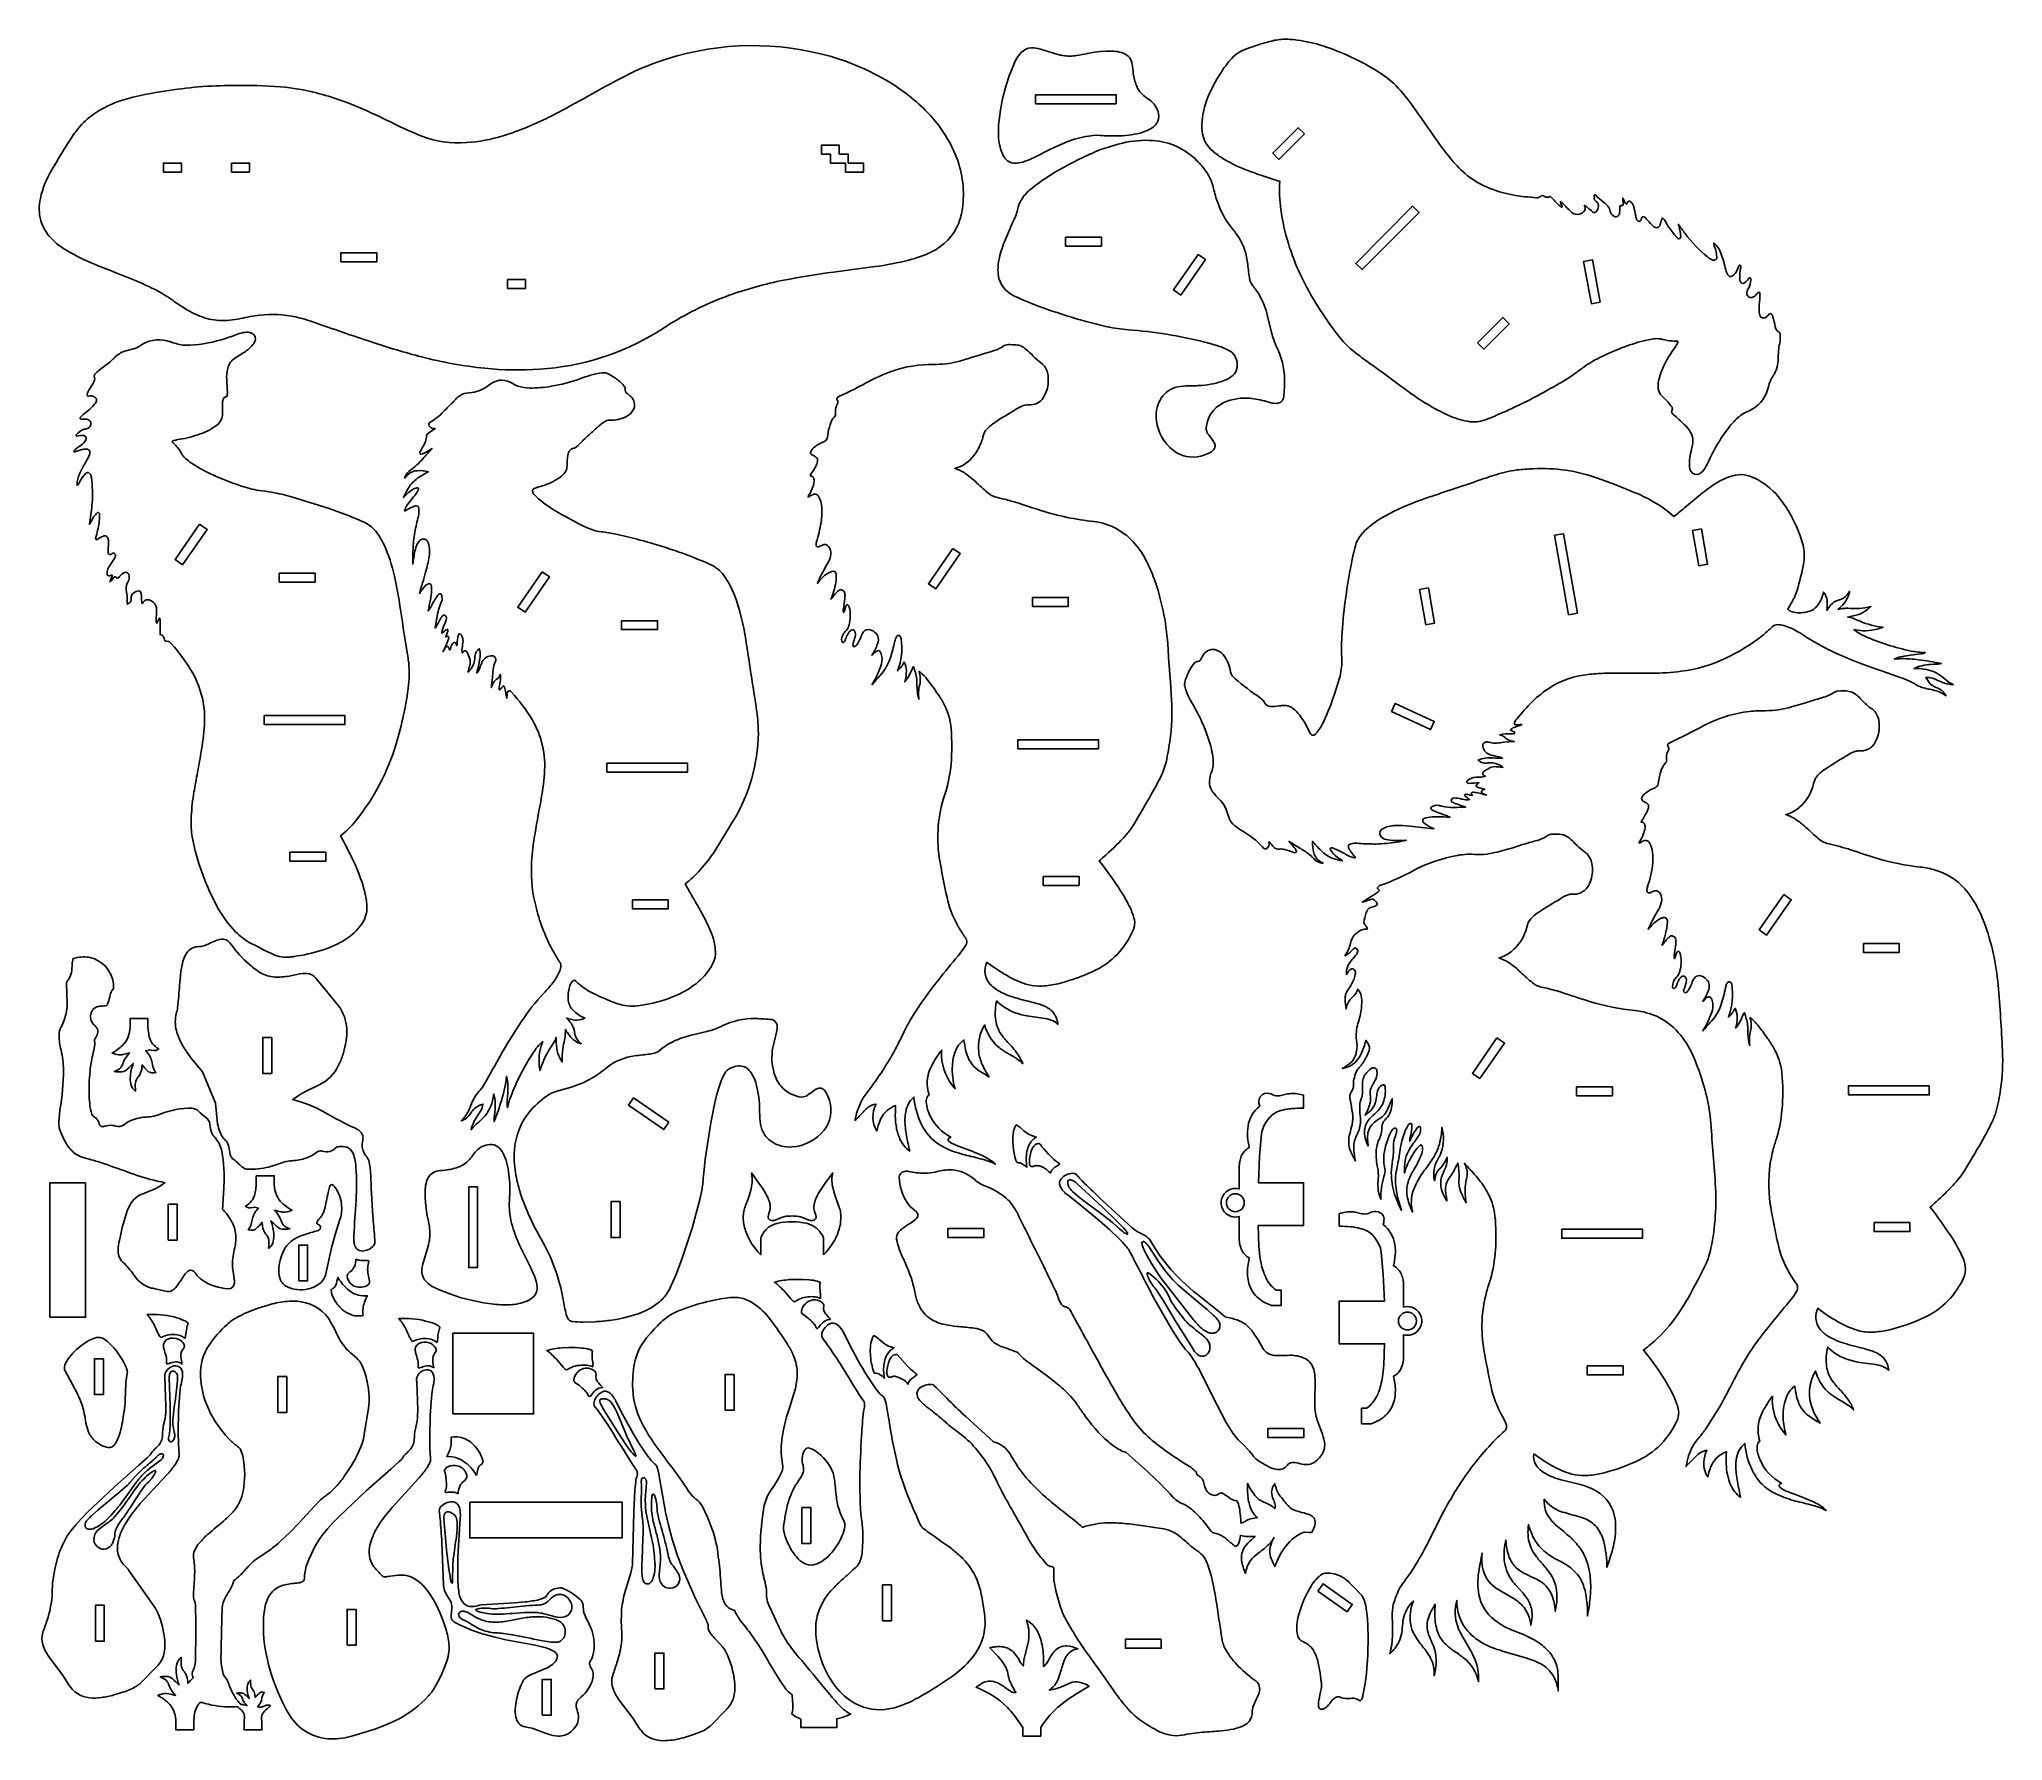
# Model space of a CAD drawing. Extents: x -678 to 636, y -56 to 1083.
import ezdxf

# ---------------------------------------------------------------- set-up
doc = ezdxf.new("R2010")
doc.units = 0
doc.header["$MEASUREMENT"] = 0
doc.layers.get('0').update_dxf_attribs({"linetype": 'CONTINUOUS'})

msp = doc.modelspace()

# ---------------------------------------------------------------- linework, layer by layer
for points in [[(-588.7, 907.8, 0.043949), (-604.9, 917.2, 0.018249), (-622.2, 924.6, -0.0052), (-641.2, 932.1, -0.034793), (-659.4, 941, -0.071755), (-670.5, 949.7, -0.120399), (-677.3, 961.4, -0.119099), (-677.5, 976.2, -0.081907), (-669.8, 995.3, -0.004649), (-662.9, 1007, -0.01167), (-655.7, 1018.2, -0.0538), (-647.4, 1028.1, -0.058055), (-636.6, 1035.8, -0.070925), (-618.5, 1043.1, -0.026154), (-594.4, 1048, -0.038412), (-548.4, 1051.8, -0.02244), (-516.7, 1050.8, -0.046675), (-492.6, 1046.8, -0.041268), (-461.5, 1035.9, -0.011292), (-440.6, 1026.1, 0.021315), (-422.8, 1018.1, 0.109476), (-392.3, 1013.5, 0.058378), (-367.8, 1018.1, 0.046188), (-335.2, 1031.5, 0.008532), (-308.1, 1046.2, -0.006303), (-289.1, 1056.5, -0.03728), (-264.6, 1067.4, -0.147404), (-154.5, 1072.8, -0.071157), (-111.7, 1055.5, -0.063535), (-84.9, 1035, -0.103883), (-64.2, 1003.5, -0.125822), (-60.3, 969.5, -0.058409), (-62.8, 959.6, -0.186899), (-80.9, 940.4, -0.053724), (-96.1, 934.9, -0.029719), (-118.9, 930.5), (-146.7, 926.9, 0.016937), (-179.9, 921.4, 0.037032), (-216.4, 911.3, 0.052186), (-255.6, 892.4, -0.00447), (-264.8, 886.5, -0.119641), (-343.2, 861.8, -0.042166), (-380, 862.5, -0.039221), (-422.3, 870.1, -0.016725), (-455.4, 879.9, -0.00324), (-495.1, 893.5, 0.027526), (-506.6, 896.8, 0.084054), (-530.7, 898, 0.027759), (-543.6, 895.7, -0.066396), (-558, 894.5, -0.080063), (-570.7, 897.4, -0.052876), (-584.4, 904.8, -0.008373)], [(329.3, 977.5, 0.472542), (326.4, 977.3, -0.22285), (324, 976.6, 0.001624), (315.9, 977.3, -0.068121), (292.2, 983.1, -0.12294), (268.3, 1000.7, -0.02381), (256.8, 1015.7, 0.001574), (241.5, 1037.5, 0.042264), (229.8, 1051.7, 0.057419), (218, 1061, 0.061287), (180.9, 1078.3, 0.042216), (163.8, 1082.2, 0.038891), (154.2, 1082.7, 0.053878), (145.5, 1081.2, 0.024246), (132.3, 1077.1, 0.039203), (125.5, 1074.3, 0.093957), (120, 1069.9, 0.045786), (112.4, 1059.7, 0.044522), (104, 1044, 0.075403), (100.1, 1028, 0.062755), (100.5, 1019.2, 0.154552), (106.1, 1008.9, 0.054283), (112.8, 1003.7, 0.050589), (129.5, 995.3, 0.012561), (140.8, 991.2), (152.2, 987.5, 0.056962), (152.9, 968.6, 0.077991), (166.3, 924.5, 0.031223), (177.9, 903.6, 0.021695), (190.7, 885, 0.066128), (202.9, 872.8, 0.012098), (211.5, 866.4, -0.002903), (240.5, 845.2, 0.051664), (266.2, 830.5, 0.066066), (279.4, 826.7, 0.116399), (289.2, 827.8, 0.018336), (298.4, 831.5, 0.02908), (335.5, 850.1, 0.025635), (349.7, 858.9, 0.007028), (355.6, 863.3, -0.046863), (366.7, 869.8, -0.049175), (395.8, 880.9, -0.041508), (404.4, 882.3, -0.094251), (410, 881.4, 0.043478), (413.4, 880.8, 0.002725), (418.7, 880.6, -0.170198), (417.8, 878.2, 0.034561), (409.9, 865.5, 0.075272), (405.5, 853, 0.078691), (405.5, 848.7, 0.149428), (407.9, 843.9), (411.8, 840, -0.036385), (414.7, 836.5, -0.259667), (414.5, 834, 0.278525), (414.8, 832.3, 0.074068), (416.4, 830.8, -0.021462), (424.1, 823.7, -0.070209), (427.7, 818.5, -0.156754), (428.6, 812.1, -0.042814), (427.8, 808.2, 0.083035), (426.4, 796.9, 0.099043), (427.3, 793.6, 0.410108), (433.1, 791.9, 0.121168), (436.7, 795.4, 0.044531), (439.3, 800.4, -0.071518), (455.4, 826, -0.083569), (462.9, 832.3, -0.017319), (466.9, 834.2, 0.199218), (478.5, 847.4, 0.033314), (479.2, 850.1, -0.093942), (482.7, 857.8, 0.043112), (484.7, 861.9, 0.07813), (485.7, 867.6, -0.010511), (486, 874.3, -0.045257), (486.8, 879, 0.050349), (487.2, 884.8, 0.219237), (486.3, 886.8, -0.050899), (485.1, 887.6, -0.141018), (483.8, 890.3, 0.034098), (482.2, 896.9, 0.04051), (481.5, 898.5, 0.540897), (479.6, 898.6, -0.124694), (477.7, 896.6, -0.224341), (474.6, 896.5, -0.20451), (473.5, 897.9, -0.08534), (473, 901.6, -0.022348), (473.4, 908.4, 0.004974), (473.5, 911.6, 0.092324), (473.6, 912.8, 0.465358), (472.5, 913.2, 0.142161), (471.5, 912.2, -0.140197), (468.4, 909.9, -0.573079), (464.8, 913.4, -0.097038), (466.1, 916.3, 0.11842), (467.4, 921.4, 0.177577), (467.3, 922.8, 0.309517), (466.6, 923.1, 0.161792), (466, 922.5, -0.100321), (463.3, 919.6, -0.478851), (460.3, 920.7, -0.115052), (460, 923, -0.031602), (460.6, 929.2, 0.072918), (460.8, 930.8, 0.578926), (459.7, 931.3, 0.123345), (459.2, 930.3, -0.130178), (455.9, 924.8, -0.108216), (454.4, 924, -0.318296), (452.1, 925.1, -0.094082), (450.7, 928.4, 0.021518), (447.7, 938.9, 0.09786), (444.1, 945.1, 0.03274), (442.8, 946.3, 0.121912), (443.2, 943.8, -0.083977), (444.7, 936.7, -0.265467), (443.7, 935, -0.227759), (441.1, 935.2, -0.073492), (438.2, 937.2, -0.063951), (423.5, 952.6, -0.001993), (418.9, 958.9, -0.065814), (419.9, 954.9, -0.033038), (420.6, 950.6, -0.636537), (418.6, 949.4, -0.1072), (418.1, 949.9, -0.02213), (412.6, 956.8, -0.035849), (409.9, 961.4, 0.147773), (408.3, 963.1, 0.117008), (407.5, 961.1, -0.065461), (406.5, 957.8, -0.186611), (405, 956.6, -0.236214), (402.6, 957.2, -0.068673), (400.4, 959.4, 0.019958), (396.7, 963.3, 0.052886), (395.9, 963.9, 0.456459), (394.2, 962.8, -0.036884), (394, 961.7, -0.319333), (392.5, 960.8, -0.244637), (391, 962.3, -0.054525), (390.3, 965, 0.026472), (389.1, 970.7, 0.168091), (386.8, 974.1, 0.460719), (384.9, 973.7), (384.7, 972.9, -0.371112), (383.9, 972.6, -0.176591), (382.8, 974.2, 0.077651), (382, 976.1, 0.04134), (381.7, 976.4, -0.077471), (381.8, 974.5, -0.024305), (382, 972.4, -0.387706), (381.1, 971.2, 0.04491), (380.2, 971.4, 0.281354), (379.9, 971, 0.124384), (379.7, 969.5, -0.072041), (379.5, 965.7, -0.534247), (375.7, 964.3, -0.168584), (373.4, 967.4, 0.199715), (368.9, 973.6, -0.036089), (363.7, 978.3, 0.100537), (363.2, 978.6, 0.324624), (362.6, 978.1, 0.074546), (362.7, 977.6, -0.02832), (362.7, 976.1, 0.217003), (363.5, 974.5, -0.080053), (365, 973, -0.174452), (365.4, 970.9, -0.120196), (364.1, 967.4, -0.413352), (361.8, 967, -0.05516), (360.5, 968.2, -0.039078), (357.7, 970.5, 0.087231), (356.1, 971.5, 0.316019), (356.2, 970.9, -0.317179), (355.7, 967.4, -0.217836), (351.5, 965.5, -0.214543), (346.9, 967.3, 0.00346), (341.4, 973, 0.077735), (340, 973.9, 0.105778), (340.6, 972, -0.064046), (341.1, 970.8, -0.174397), (341, 970.2, -0.098785), (338.3, 972.3, 0.010363), (333.1, 977.6, -0.192388), (331.2, 976.9, -0.226857)], [(70.9, 1032.8, 0.184781), (66, 1041.3, 0.011254), (61.9, 1044.3, -0.136454), (56.2, 1051.7, -0.060758), (54.1, 1059.8, -0.002191), (53.4, 1065.9, 0.26826), (47.6, 1073.3, 0.07219), (42.1, 1074.6, 0.020381), (39.2, 1074.7), (36, 1074.7), (32.2, 1074.5), (28.1, 1074), (23.4, 1073.2, -0.008983), (16.1, 1071.8, -0.07392), (6.9, 1071.8, -0.020643), (3.6, 1072.5), (-8.1, 1076, 0.078568), (-14.1, 1076.9, 0.192811), (-20.9, 1073.8, 0.07529), (-24.7, 1068.5, 0.019181), (-25.9, 1065.9), (-28.9, 1058.2), (-31.5, 1050.5), (-33.4, 1042.9), (-34.9, 1035.5), (-35.8, 1028.6, 0.044501), (-36.1, 1016.2, 0.08879), (-33.2, 1005.3, 0.107011), (-30.2, 1001.4, 0.188625), (-24.2, 999.7, 0.071924), (-18.4, 1001, 0.017438), (-15.7, 1002), (-11.4, 1004), (-1.7, 1008.9), (3.6, 1011.4), (9.2, 1013.8, -0.059152), (24.1, 1017.9), (27.2, 1018.2), (30.4, 1018.4), (32, 1018.3, 0.016769), (43, 1018, 0.054486), (58.6, 1019.9, 0.057388), (65.6, 1022.7, 0.122302), (69.8, 1026.5, 0.205506)], [(-24.8, 964.1, 0.005788), (-32.1, 947.2, 0.04105), (-35.9, 934.7, 0.080681), (-36.2, 924.4, 0.205977), (-28.7, 912.7, 0.045633), (-25.4, 910.8, 0.024714), (-3.4, 901.9, 0.019689), (22.6, 893.8, 0.014897), (36.6, 890.3, 0.031658), (50.6, 888.3, -0.040976), (101.8, 880, -0.01316), (111.9, 877.1, -0.054976), (119.4, 873.6, -0.154932), (122.5, 869.7, -0.144626), (123.6, 863.1, -0.175825), (120.7, 857.7, -0.099375), (115, 854.3, -0.072382), (100, 851, -0.016027), (89.5, 850.7, 0.062085), (82, 849.5, 0.198695), (72, 841.1, 0.162273), (69.6, 827.3, 0.193611), (80.7, 807.6, 0.234306), (99.4, 803.7, 0.074764), (106.4, 806.6, 0.197809), (108.7, 809.6, 0.189058), (108.3, 812.6, 0.050269), (106.4, 815.5, -0.029541), (103.8, 818.9, -0.189313), (103, 824, -0.273344), (116.9, 840.4, -0.126468), (134.6, 842.1, -0.037935), (146.2, 839.4, 0.078528), (150.3, 839, 0.124111), (153, 840, 0.210924), (154.8, 843.5, 0.022805), (155.4, 855.4, 0.113445), (150, 876.7, -0.045804), (146.7, 886.3), (144, 897.4, 0.073707), (138.3, 911.7, 0.03925), (134.2, 917.6, -0.127436), (131.8, 923, -0.025077), (131.1, 928.4, 0.032606), (129.7, 938.1, 0.107501), (122.8, 952.7, 0.017551), (120.2, 956, -0.087371), (110.2, 974.5, -0.025339), (107.5, 984.1, 0.101212), (102.7, 994.4, 0.048029), (96.7, 1001.4, 0.184975), (67.2, 1014.9, 0.074535), (46.9, 1013.2, 0.050622), (24, 1005.3, 0.03268), (-1.7, 991.5, 0.031792), (-15.2, 981.8, 0.086048), (-21, 975, 0.069194), (-23.4, 968.6, -0.034224)], [(-594.6, 681.6, 0.095816), (-594, 680, 0.074993), (-593.6, 679.6, -0.218996), (-591.7, 679.6, -0.095167), (-589.7, 678, -0.053438), (-575.5, 658.3, -0.14535), (-567.7, 623.7, -0.028956), (-570, 604.9, -0.005522), (-572.6, 590.4, 0.006318), (-575, 577, 0.028773), (-576.6, 560.6, 0.048976), (-575.9, 548.9, 0.07985), (-558.4, 500.7, 0.060537), (-546.8, 485.2, 0.079086), (-536.3, 477.4, 0.011573), (-521.8, 470.2, 0.13375), (-510.7, 468.3, 0.020815), (-507.9, 468.7, 0.040692), (-488.9, 472.9, 0.062353), (-473.1, 480.2, 0.092105), (-462.7, 489.9, 0.167821), (-458.9, 502.1, 0.033822), (-459.3, 506.2, 0.054737), (-463.9, 523, 0.021849), (-468.5, 533.8, 0.007313), (-476.5, 549.4, 0.049451), (-466.6, 559.3, 0.097663), (-439.4, 611, 0.041192), (-431, 650.5, 0.06018), (-431.2, 667.4, 0.009833), (-431.9, 672.3, -0.006092), (-437, 704.9, 0.020295), (-440.5, 723.4, 0.047215), (-447.4, 744.2, 0.063203), (-453.2, 753.7, 0.111532), (-461, 759.5, 0.026717), (-480.7, 767.3, 0.009504), (-509.4, 776.4, 0.021715), (-522.5, 779.5, 0.016397), (-531, 780.7, -0.048691), (-543.5, 783.8, -0.036248), (-566.8, 793.4, -0.029109), (-576.4, 799, -0.017176), (-580.2, 801.9, -0.085201), (-582.5, 804.6, 0.024715), (-585.4, 809.1, 0.024807), (-588.3, 812.3, -0.04084), (-589.2, 813.5, -0.205737), (-588.2, 814.1, -0.018216), (-582.6, 815.2, 0.043688), (-568.8, 819.1, 0.072778), (-559, 824.7, 0.19757), (-555.7, 830.9, 0.040996), (-555.6, 834.4, 0.003107), (-555.6, 839.5, -0.120974), (-554.9, 842.3, -0.159708), (-554, 843.2, -0.058556), (-552.7, 843.5, 0.083041), (-552.3, 846.4, -0.005976), (-552.8, 854.9, -0.067909), (-552.1, 862.3, -0.075212), (-550.4, 866.3, -0.10325), (-547.6, 869, 0.016394), (-540.3, 873.7, 0.078168), (-534.7, 879.1, 0.107064), (-533.6, 881.7, 0.391234), (-537.2, 886.4, 0.071232), (-539.5, 886.6, 0.075225), (-544.4, 885.7, -0.007461), (-553.6, 882.4, -0.060746), (-577.4, 877.9, -0.089836), (-586.7, 879, -0.022613), (-590.5, 880.2, 0.215682), (-609.1, 878.6, 0.02234), (-611.9, 876.8, -0.049527), (-614.2, 875.8), (-620.2, 874.2, 0.101395), (-627, 870.5, 0.026856), (-628.9, 868.5, -0.031627), (-631.8, 865.9), (-638.1, 861.2, 0.052199), (-641, 858.5, 0.299828), (-641.3, 856.3, -0.156841), (-641.3, 854.5, -0.077227), (-642.6, 851.7, 0.019178), (-645.3, 847.4, 0.042434), (-646.2, 845.3, 0.201865), (-646, 844.1, 0.280055), (-645.2, 843.8, -0.216956), (-641, 843.1, -0.214003), (-639.9, 841.2, -0.175325), (-641.2, 838.4, -0.041328), (-646, 833.8, 0.005071), (-649.7, 830.6, 0.096947), (-650.8, 829.6, 0.440139), (-650.5, 828.5, 0.184973), (-649.5, 828.4, -0.13039), (-645.4, 828, -0.302127), (-643.7, 825.5, -0.279955), (-644.8, 822.9, -0.067393), (-645.6, 822.4, -0.020218), (-648.3, 821.6, 0.148736), (-653.5, 817.9, 0.304116), (-653.5, 817.3, 0.304116), (-653, 817.1, -0.057256), (-649.1, 817.4, -0.183471), (-647.3, 816.7, -0.336207), (-647, 814.5, -0.093975), (-650.3, 810.9, 0.010768), (-653.9, 808.2, 0.135226), (-655, 806.6, 0.211645), (-653.7, 806.7, -0.062615), (-648.4, 808.3, -0.060972), (-646.3, 808.4, -0.163249), (-644.7, 807.4, -0.183357), (-644.3, 806, -0.097747), (-645.1, 803.4, -0.025023), (-646.6, 800.6, 0.003797), (-650.5, 793.6, 0.091572), (-652.8, 786.4, 0.070734), (-652.7, 784.1, 0.130312), (-651.5, 785.7, -0.078542), (-647.2, 792.1, -0.235724), (-645.4, 792.6, -0.150607), (-644.4, 791.9, -0.127587), (-643.4, 789.9, -0.038908), (-643.1, 787.1, -0.055536), (-643, 770.6, -0.021613), (-644.7, 758.1), (-642.5, 761.9, -0.027598), (-640.7, 764.4, -0.048062), (-639.6, 765.6, -0.518481), (-638, 765.2, -0.085893), (-637.9, 763.6, -0.049411), (-638.2, 759.1, -0.033118), (-640.5, 748.9, 0.179453), (-640.2, 747.8, 0.259467), (-639.6, 747.8, 0.078898), (-638.1, 748.7, -0.059687), (-635, 750.2, -0.242789), (-633, 749.8, -0.153887), (-632, 747.5, -0.056215), (-632, 744, 0.029849), (-632.2, 739, 0.643021), (-629.9, 738.1, -0.32615), (-627.8, 738.5, -0.327713), (-627.2, 737, -0.123703), (-628.8, 733.7, 0.051324), (-630.4, 731.3, 0.044607), (-632.3, 728.1, 0.164112), (-632.7, 724.4, 0.415618), (-631.2, 723.6, -0.012072), (-630.1, 724, -0.127513), (-629.5, 724, -0.124142), (-630.1, 721.7), (-630.6, 720.6, 0.059832), (-630.9, 719.5, 0.048074), (-629.1, 721.5, -0.063431), (-628.2, 722.6, -0.107144), (-627.4, 722.9, -0.276164), (-626.7, 722.6, 0.08354), (-626.3, 722, 0.281542), (-625.7, 722, 0.110862), (-624.5, 723.1, -0.035105), (-621.7, 725.5, -0.244789), (-619.4, 725.7, -0.184927), (-618.4, 724.5, -0.192746), (-618.3, 720.7, -0.054575), (-619.3, 718.6, 0.180076), (-619.8, 712.7, -0.04595), (-619.5, 706.9, 0.072881), (-619.1, 704.4, 0.311275), (-618.8, 704.7, -0.114641), (-617.6, 705.7, 0.201899), (-616.7, 707.4, 0.035248), (-616.7, 709.4, -0.228913), (-615.2, 712, -0.136638), (-611.5, 713.4, -0.33239), (-610.4, 712.6, -0.094938), (-609.9, 710.5, 0.029527), (-609.7, 706.4, 0.038184), (-609.3, 704.9, 0.203815), (-608.9, 705.2, -0.297837), (-606.7, 707.4, -0.195538), (-602.9, 706.6, -0.242876), (-599.8, 702.1, -0.040777), (-599.8, 698.8, 0.0158), (-599.9, 692.8, 0.241284), (-599.5, 691.8, 0.064308), (-599, 692.7, -0.04474), (-598.3, 694.5, -0.099132), (-597.7, 695.2, -0.091287), (-597.3, 693.4, -0.006054), (-597.4, 684.2, -0.277732), (-595, 682.6, -0.07016)], [(-63.6, 489.7, -0.072368), (-70.6, 508.3, -0.013019), (-75.8, 535, -0.116204), (-72.3, 576.4, 0.073879), (-67.5, 604.1, 0.02178), (-67.8, 620.8, 0.113228), (-73.7, 639.6, 0.019313), (-75.7, 642.9, 0.010285), (-84.3, 654.8, 0.049822), (-86.7, 657.3, 0.02213), (-89.3, 659.5, -0.137475), (-88.9, 650.7, 0.09706), (-89.4, 640.9, -0.080757), (-90.7, 651, 0.080103), (-92.1, 660, 0.016507), (-93.1, 662.8, 0.058574), (-93.8, 661.6, -0.04715), (-96.9, 655.2, -0.039815), (-98.9, 652.5, 0.081273), (-97.8, 659.9, 0.107299), (-99.3, 665.8, -0.101159), (-103.7, 659.9, 0.133809), (-101.4, 681.4, 0.104396), (-102.3, 683.3, 0.4885), (-104.1, 683.2, 0.073098), (-105.1, 681.4, 0.034147), (-106, 678, -0.030418), (-108.9, 667.5, -0.093737), (-115.3, 656.9, -0.010797), (-118.1, 653.8, 0.011618), (-120.8, 650.6, 0.04554), (-114.9, 663, 0.110313), (-114.2, 669.5, 0.102475), (-115.5, 673, 0.330465), (-117.1, 673.4, 0.128215), (-118.9, 672.1), (-119.9, 671.2, -0.056296), (-120.9, 670.4, 0.05712), (-117.1, 677.9, 0.063771), (-116.5, 680.9, 0.204711), (-118.1, 684.9, 0.1186), (-121.9, 687.4, 0.317363), (-126.5, 686, 0.087814), (-128.1, 682.9, -0.086223), (-131, 677.3, -0.115707), (-132.5, 676.1, -0.375476), (-133.3, 676.3, -0.193366), (-133.5, 678.2, 0.006299), (-132.1, 682.8, 0.15773), (-132.3, 686.4, 0.45588), (-134.9, 687.1, 0.121773), (-137, 684.5, 0.025354), (-138.5, 681.1, -0.091876), (-139.7, 679.2, -0.644123), (-141.1, 679.7, -0.192504), (-139.7, 685.1, -0.021205), (-137.8, 687.2, 0.099279), (-136.2, 690.5, 0.134086), (-136.1, 702.6, 0.148282), (-136.9, 704, 0.394868), (-137.8, 703.9, 0.087766), (-138.7, 702, -0.019707), (-139.3, 699.9, -0.066465), (-139.8, 698.9, -0.101817), (-140, 701.4, 0.005332), (-139, 708.4, 0.032812), (-138.9, 711, 0.156324), (-139.9, 713.5, 0.364394), (-142.8, 713.9, 0.075758), (-145.9, 710.9, -0.004678), (-148.3, 707.9, 0.04602), (-145, 719.1, 0.072516), (-144.8, 724.7, 0.251245), (-146, 726.5, 0.181791), (-147.7, 726.4, 0.107855), (-153.7, 722.7, 0.048237), (-157.4, 718.5, -0.025583), (-152.5, 728.5, 0.036002), (-149.3, 734.3, 0.11715), (-148.4, 739.3, 0.200358), (-150.7, 743.9, 0.272059), (-153.5, 744.3), (-156, 743.2, -0.154473), (-157.4, 743, -0.187571), (-157.9, 743.4, -0.199731), (-158.2, 745.5, -0.029204), (-157.6, 747.7, 0.03816), (-154.7, 760.9, 0.063897), (-154.6, 770.8, 0.069224), (-156.1, 775.8, 0.119133), (-157.5, 777.7, 0.20942), (-159.7, 778.1, 0.100137), (-162.5, 776.8, -0.131398), (-163.6, 776.3, -0.048161), (-162.3, 778.9, 0.073856), (-159.8, 785.2, 0.076446), (-159.7, 788.5, 0.160887), (-160.5, 789.9, 0.128942), (-162, 790.4, -0.119306), (-161.7, 791.5, 0.013318), (-158.5, 796.8, 0.058599), (-157.3, 800, 0.157944), (-157.4, 802, 0.110707), (-158.1, 802.8, 0.041932), (-160.7, 804.3, -0.20133), (-161.9, 805.7, -0.147883), (-161.8, 806.6, -0.074235), (-161.2, 807.7, -0.115424), (-155.1, 812.4, 0.025639), (-152.5, 813.6, 0.239771), (-150.7, 816.3), (-150.2, 819.5, -0.049589), (-148.2, 826.5, -0.090983), (-145.3, 830.8, -0.033442), (-145.2, 835.1, -0.107902), (-144.1, 838.1, 0.175256), (-143.8, 840.4, 0.062824), (-144.4, 841.6, -0.395309), (-143.9, 843, -0.026388), (-140.1, 844.8, 0.017821), (-125.2, 852.5, -0.038158), (-107.4, 860.5, -0.087709), (-79.6, 865, 0.064684), (-63.1, 867, 0.012478), (-58.6, 868.3, 0.001256), (-39, 874.3, 0.078682), (-32.7, 877.4, -0.153023), (-28, 878.3, 0.00732), (-23.4, 878, -0.123438), (-20.1, 876.9, -0.04468), (-16.5, 874.1, -0.006183), (-11.8, 869.5, 0.021229), (-6.7, 865.3, -0.173316), (-3.2, 858.8, -0.124233), (-3.8, 847.9, -0.105892), (-7, 841.6, -0.23034), (-15.4, 838, 0.138003), (-21.5, 836.7, 0.001332), (-34.3, 829, 0.04333), (-43.1, 822.6, 0.107282), (-46, 818.5, 0.042863), (-46.7, 815.8, -0.04307), (-47.9, 812.4, -0.063856), (-52.4, 804.2, -0.162699), (-65.4, 795.4, -0.08012), (-58.4, 792.1, -0.035438), (-53.7, 788.4, -0.002832), (-45.5, 781, 0.030554), (-41.5, 777.8, 0.073925), (-38.4, 776.4, 0.01298), (-32, 774.8, -0.012643), (-23.3, 772.3, -0.003217), (-7.7, 767.2, 0.050106), (27.7, 759.9, -0.190981), (55.4, 744.7, -0.060071), (62.9, 733.4, -0.033689), (68, 721.6, -0.070329), (77.1, 677.9, 0.000867), (79.5, 644.1, -0.045678), (79, 616.3, -0.017739), (76.5, 600.8, -0.063722), (73, 590.2, -0.013917), (66.3, 577.5, -0.005028), (54.4, 557.1, -0.037354), (49.3, 550.1, -0.02405), (35.8, 536.6, -0.011954), (31.3, 532.8, -0.020298), (45.6, 512.7, -0.030212), (51.9, 501.4, -0.052109), (54.8, 493.3, -0.150271), (54.2, 486.8, -0.187965), (27.5, 458.9, -0.028023), (16.8, 454.5, -0.02766), (3.7, 450.5, -0.043257), (-7.1, 448.9, -0.067309), (-15.9, 449.7, -0.060689), (-30.4, 455.9, -0.039676), (-43.9, 464.9, 0.299532), (-41.7, 450, 0.087), (-34.1, 444.7, 0.045821), (-24.9, 441.1, 0.011316), (-14.7, 438.4, -0.010703), (-8, 436.5, -0.074593), (-1.8, 433.4, -0.174765), (3.2, 425.7, -0.037408), (3.6, 423.3, 0.113296), (0.5, 425.6, 0.068641), (-5, 427.2), (-15.7, 428.7, -0.047579), (-25.6, 431.3, -0.109363), (-37.3, 439, 0.076069), (-38.2, 427.5, 0.12384), (-34.4, 416.7, 0.039931), (-28.1, 409.3, -0.044461), (-22.3, 401.8, -0.048674), (-19.9, 396.9, 0.073284), (-24, 400.4, 0.011531), (-30.2, 404, -0.042965), (-36.5, 408.4, -0.149929), (-45.4, 422.9, 0.167713), (-49.4, 404.7, 0.073265), (-47, 396.4, 0.03001), (-44.6, 391.8, 0.012807), (-42.4, 388, 0.010715), (-48.4, 391.8, -0.178967), (-57.1, 402.7, -0.039776), (-58.5, 407.8, -0.013692), (-59.3, 412.9, 0.14529), (-65.2, 404.9, 0.073676), (-67, 395.8, 0.090771), (-65.2, 380.2, -0.17418), (-74.3, 402.1, -0.04076), (-74.1, 406.1, 0.046058), (-81.1, 395.3, 0.203272), (-82.6, 376, 0.19202), (-83.7, 375.1, 0.154062), (-84.5, 371.3, 0.103542), (-81.7, 361.7, 0.154317), (-68.1, 347.8, 0.083761), (-69.6, 346.8, 0.389363), (-69.3, 345, 0.067936), (-64.8, 342.5, -0.001676), (-50.2, 336.9, -0.040309), (-42.3, 332.9, -0.06865), (-38.2, 329.6, 0.061537), (-45.6, 332.6, 0.006694), (-57.3, 335.6, -0.026967), (-67.5, 338.7, -0.041157), (-75.3, 342.5, -0.144989), (-87.8, 356.6, -0.089004), (-92.8, 374.6, 0.178602), (-98.5, 363.4, 0.039721), (-98.8, 359.4, 0.038641), (-97.7, 348.9, 0.00965), (-95.6, 338.4, -0.13299), (-102.1, 346.5, -0.064005), (-104.5, 354.3, -0.05419), (-105.2, 364.3, -0.018679), (-105, 368.9, 0.198126), (-114.8, 360.2, 0.041469), (-116.7, 355.5, 0.016575), (-117.6, 351.9, -0.261117), (-118.1, 369.9, 0.11613), (-123.4, 367.8, 0.032512), (-126.8, 364.5, -0.008994), (-132.2, 359, 0.03751), (-131.1, 363.7, -0.033272), (-130.3, 366.2, -0.003632), (-128.6, 370.5, -0.051996), (-126, 375.1), (-120.7, 382.2, 0.039199), (-103.3, 410.2, 0.003776), (-99.1, 418.9, -0.030703), (-90.9, 433.1, -0.02348), (-74.7, 455.2, -0.002814), (-61.6, 471.2, 0.043735), (-58, 476.4, 0.187406), (-57.5, 479.8, 0.069781), (-57.9, 480.8, -0.013916), (-62.3, 487.4, -0.012968)], [(-365.3, 641.5, 0.020055), (-365, 644.9, -0.060136), (-364.7, 646, -0.279762), (-363.8, 646.6, -0.168932), (-362.1, 645.6, -0.051067), (-348.3, 627.3, -0.155047), (-340.1, 591.1, -0.027928), (-342.6, 572.2, 0.007238), (-346.9, 548.2, 0.028967), (-348.8, 529.8, 0.074267), (-345.5, 500.8, 0.066044), (-333.9, 471.6, 0.007906), (-329.6, 464.6, -0.162679), (-329.1, 461.7, -0.070518), (-330.4, 457.8, -0.057693), (-334.5, 451.1, -0.026489), (-340.5, 444.2, 0.042284), (-355.7, 425, 0.018242), (-367.9, 405.3, 0.004023), (-378.8, 385.6, -0.060794), (-384.8, 377.3, 0.086601), (-389.3, 369.1, -0.090637), (-394.3, 360.2, -0.02392), (-395.7, 358.7, 0.188182), (-389.4, 363.8, -0.175135), (-383.4, 369.1, -0.023184), (-381.3, 369.9, -0.118251), (-382.9, 365.1, -0.031794), (-384.6, 362.5, 0.026785), (-387.3, 358.1, 0.077026), (-389.1, 352.7, -0.067616), (-386.9, 355.4, -0.008769), (-382.5, 359.3, 0.156776), (-374.9, 372.1, 0.033382), (-374.1, 376.7, -0.079371), (-373, 370.5, -0.054201), (-373.6, 362.2, 0.053871), (-373.8, 358.2, 0.038903), (-373.1, 359.8, 0.009287), (-368.9, 372, 0.050482), (-365.4, 388.5, -0.069148), (-364.6, 381.9, -0.028796), (-365, 372.7, 0.067967), (-364.8, 367.5, -0.036164), (-362.8, 374.4, -0.058782), (-346.4, 406.1, -0.049387), (-342.8, 410.4, -0.026304), (-341.2, 411.8, 0.124774), (-343.6, 396.4, 0.020766), (-343.1, 392.3, -0.073825), (-336.2, 407.3, 0.009793), (-333.5, 411.5, 0.084693), (-332.3, 414.5, 0.019747), (-331.9, 407.3, 0.082244), (-329.6, 400.5, 0.019063), (-328.2, 398, -0.036325), (-327.8, 406.8, -0.026425), (-326.6, 413, 0.066476), (-326.1, 419.9, 0.096788), (-319.6, 412.2, 0.116157), (-315.5, 410.3, -0.026073), (-317.8, 412.6, -0.15081), (-320, 418.3, 0.138701), (-322.3, 424.1, 0.056276), (-325.4, 427.5, 0.093564), (-318.1, 426.1, 0.139041), (-313, 427.6, -0.116903), (-320, 431.9, -0.168219), (-324, 438.4, -0.083923), (-323.6, 447.2, -0.066568), (-322.2, 451, -0.142693), (-320.1, 452.9), (-319.7, 452.7, -0.047693), (-318.7, 451.8, 0.054516), (-310.4, 445.6, 0.038172), (-291, 437, 0.108398), (-277.9, 435.7, 0.073413), (-251.1, 443, 0.05551), (-238.6, 450.5, 0.090073), (-228.5, 461.9, 0.049961), (-226.3, 466.7, 0.094579), (-225.7, 473.4, 0.082812), (-229.3, 486.8, 0.025033), (-235.1, 498.4, 0.004518), (-241.6, 509.7, -0.00947), (-245.8, 517.3, 0.049697), (-235.8, 526.7, 0.044365), (-225.9, 539.7, 0.001614), (-213.3, 560.2, 0.132861), (-196.9, 618.1, 0.036087), (-197.9, 632.4, 0.008147), (-199.5, 642.9, -0.001421), (-205.3, 681, 0.05004), (-212.9, 710.5, 0.065672), (-220, 723.8, 0.131686), (-229.5, 731.4, 0.038454), (-276.9, 747.7, 0.009692), (-292.1, 751.4, 0.030801), (-302.2, 753, -0.082097), (-312, 755.9, -0.023289), (-333.6, 767.5, -0.062484), (-347.1, 778.1, -0.224886), (-348, 780.7, -0.22693), (-347, 782, -0.063935), (-344.4, 782.8, 0.056796), (-332.8, 787.5, 0.022015), (-329.8, 789.4, 0.086352), (-326.1, 793.2, 0.078374), (-325.2, 795.3, 0.057276), (-324.9, 798.9, -0.066349), (-323.9, 806, -0.262842), (-321.2, 808.7, 0.125745), (-317.5, 810.8, 0.013785), (-314.1, 814.3, -0.016765), (-310.2, 817.9, 0.008728), (-304.4, 823.3, -0.036794), (-299.9, 826.7, -0.132068), (-296.6, 827.7, 0.121768), (-285.2, 830.2, 0.149683), (-280.6, 834.6, 0.340256), (-282.3, 843.6, 0.038056), (-284.8, 845.5, -0.293732), (-286, 848.6, 0.147455), (-286.2, 849.7, 0.061954), (-287, 850.8, 0.077099), (-292.6, 855.8, 0.062198), (-298.5, 859.1, 0.092639), (-301.4, 859.5, 0.046621), (-309.3, 857.8, 0.014622), (-316.3, 855.4, -0.039554), (-335.5, 850.4, -0.041544), (-349.8, 849.2, -0.077366), (-357.8, 850.5, -0.056515), (-361.2, 852.2, 0.126943), (-368.8, 854.5, 0.122538), (-374.2, 853.1, 0.046323), (-378.3, 850.5, -0.151902), (-390.4, 846.1, 0.116374), (-396.8, 844.1, 0.045546), (-398.5, 842.9, 0.026568), (-400.9, 840.3, -0.014231), (-407.7, 833.5, -0.092538), (-416.9, 826.2, 0.371042), (-417.5, 824.8, 0.244214), (-415.2, 822.2, 0.09846), (-413.3, 822.1, -0.168317), (-413.8, 821.6, 0.048055), (-417.8, 819.1, 0.206494), (-419.1, 816.4, -0.101644), (-420.2, 812.5, -0.027936), (-422.2, 808.7), (-422.9, 807.4, 0.042583), (-423.5, 806, 0.343745), (-423.1, 805.1, 0.169579), (-422.8, 805, 0.080991), (-418.9, 806.6, -0.014851), (-415.3, 808.8, 0.010857), (-421.5, 801.8, -0.065233), (-429.8, 794.3, 0.135819), (-433.2, 790.2, 0.044205), (-433.6, 788.9, -0.131503), (-428.4, 793.2, -0.094186), (-425.3, 793.9, -0.090596), (-417.8, 793.2, 0.033538), (-426, 788.1, 0.101146), (-431.5, 781.7, 0.029393), (-434.4, 775.9, -0.021218), (-429.8, 780.3, -0.11125), (-426, 782.2, -0.064504), (-425, 782.4, -0.206741), (-424.3, 782, -0.213385), (-424.3, 781.7, -0.091645), (-426.5, 778, 0.02779), (-429, 774.6), (-431.7, 771.3, 0.077474), (-433.4, 768.2, 0.042437), (-433.7, 767, 0.157578), (-432.9, 767.2, -0.067802), (-426.4, 770.3, -0.49619), (-424.2, 768.7, -0.082601), (-424.5, 763.4, 0.01182), (-426.9, 752.7, 0.024523), (-427.7, 746.8, 0.018698), (-428.2, 735.3, 0.01221), (-428.2, 731.4, -0.016518), (-426.8, 740, -0.051017), (-425.2, 744.8, -0.097515), (-423.5, 747.2, -0.221721), (-420.3, 748.1, -0.178184), (-418.6, 746.9, -0.093771), (-417.7, 745.1, -0.112098), (-417.2, 736.4, -0.023806), (-419.6, 726, -0.005214), (-423.8, 711.8, -0.052751), (-419.4, 717.2, -0.09292), (-417.8, 718.2, -0.404011), (-416, 717.4, -0.09675), (-415.8, 716.6, -0.06484), (-415.8, 711.8, -0.017261), (-416.4, 707.6, -0.009702), (-418, 700, 0.042015), (-416.2, 702.6, -0.031868), (-411.9, 709.9, -0.028481), (-410.8, 711.2, -0.238253), (-409.6, 711.5, -0.180148), (-409.2, 711.2, -0.108056), (-408.7, 709.2, 0.007815), (-408.6, 707.2, 0.062107), (-411.9, 696.7), (-413.3, 688.5, 0.04252), (-412.4, 689.8, -0.025694), (-408.6, 696.4, -0.314724), (-406.9, 697.1, -0.314724), (-405.7, 695.7, -0.098845), (-406.3, 692.7, 0.016331), (-408.3, 687.6, 0.078647), (-408.7, 685, -0.048034), (-407.1, 686.4, -0.080617), (-405.5, 687.6, -0.094315), (-405, 687.7, -0.318948), (-404.8, 687.3, -0.115287), (-405.1, 685.4, 0.017906), (-406.2, 682.6, -0.134192), (-404.9, 683.1, -0.357321), (-404.2, 682.4, -0.141261), (-404.3, 681.1, -0.025304), (-406, 676.9, 0.007077), (-407.9, 672.7, -0.077116), (-406.6, 675, -0.108775), (-405.8, 676.1, -0.441145), (-404.2, 675.6, -0.068952), (-403.5, 673.8, 0.080591), (-403, 674.8, -0.058547), (-401.7, 678.1, -0.268217), (-400.2, 678.9, -0.235272), (-399.5, 678.4, -0.061369), (-399, 677.3, 0.04748), (-398.7, 676.7, -0.011897), (-398.1, 682.3, -0.058015), (-397.5, 684.5, -0.439069), (-396.5, 684.6, -0.154183), (-395.9, 684, -0.039773), (-395, 682.2, -0.092947), (-394.6, 679.9, -0.026314), (-395.2, 675.1, 0.087976), (-395.1, 671.8, -0.169244), (-393.5, 673.3, -0.264153), (-392.3, 673, -0.119066), (-391.9, 672.4, -0.013223), (-390.1, 668, -0.107195), (-389.8, 665.2, -0.019475), (-390, 663.7, -0.01655), (-391.3, 659.1, 0.098263), (-390, 660.3, 0.186868), (-386.6, 669.4, -0.210185), (-385, 673.5, -0.008874), (-383.7, 674.7, -0.099701), (-383.2, 669.4, -0.037307), (-384.7, 661.3, 0.013695), (-385.4, 658.4, 0.101055), (-384, 660.4, -0.005312), (-381.7, 666.1, -0.303668), (-375, 670, -0.507385), (-372.8, 666.3, 0.091481), (-374.5, 660.6, 0.010378), (-374.9, 655.2, -0.004204), (-375.6, 648.7, -0.08858), (-373.8, 652.7, -0.104722), (-371.9, 654.4, 0.158353), (-369.6, 657.6, -0.053272), (-369.5, 654, -0.024415), (-370.4, 648.7, 0.088623), (-370.5, 647.7, 0.089337), (-370.3, 647.2, 0.108049), (-368.8, 648.4, -0.011557), (-367.6, 649.9, -0.176586), (-366.8, 648.9, -0.034364), (-366.3, 647.1, -0.01041), (-365.7, 643.4, 0.023915)], [(314.4, 624, 0.110249), (312.9, 623.9, -0.069357), (310.1, 623.7, -0.254375), (309.2, 624.4, -0.195347), (309.6, 626.1, -0.057062), (311.1, 628, -0.030217), (321.3, 639.4, -0.049401), (333.2, 648.8, -0.098063), (354.2, 656.8, -0.03105), (365.2, 658.1, -0.015742), (376.4, 658.4, 0.005027), (401, 658.3, 0.026987), (420.8, 659.6, 0.079211), (450.7, 668.5, 0.058894), (475, 683.4, 0.023117), (481.8, 689.4, -0.200838), (485.5, 690.9, -0.055662), (489.5, 690.2, -0.068955), (499, 686.1, -0.011762), (505.4, 682, 0.035064), (524, 672, 0.020584), (542.9, 664.2, 0.005771), (568.2, 655.3, -0.041071), (576, 651.9, -0.005465), (578.9, 650.2, 0.085659), (587.4, 647.6, -0.045794), (593.9, 645.6, -0.056107), (598.2, 643.2, 0.194944), (591.6, 648.7, -0.035562), (589.2, 649.9, -0.096281), (586.3, 652.9, -0.02853), (584.7, 655.5, -0.11021), (589, 655, -0.030312), (594.4, 652.7, 0.053777), (600.1, 650.9, 0.047181), (603, 650.7, -0.07172), (599.4, 652.8), (595.3, 656.1, 0.139602), (583.4, 661.1, 0.051487), (576.8, 661.4, -0.055295), (579.2, 662.5, -0.086417), (590.9, 664.3, 0.046557), (595, 664.8, 0.01708), (579.7, 667.4, 0.030831), (568.3, 668.1, 0.017956), (563.6, 667.8, -0.06024), (568.9, 669.6, -0.023435), (574.4, 670.4, -0.0035), (581.2, 671.3, 0.077372), (584.2, 672.1, -0.042001), (574.7, 673.2, -0.050983), (543.8, 683.1, -0.058466), (536.5, 687.5, 0.021741), (542.3, 686.8, 0.075188), (550.6, 687.6, 0.02481), (556, 689.1, -0.072462), (540.6, 693.1, 0.002512), (535.9, 695.1, 0.084174), (532.3, 695.9, 0.028857), (539.7, 697.7, 0.084355), (545.7, 701.2, 0.016017), (547.8, 702.9, -0.076831), (532.4, 701.8, 0.033953), (529.6, 701.7, 0.016224), (525.9, 701.1, 0.116639), (532.9, 710.2, 0.10824), (533.5, 713.2, -0.160307), (528.1, 707.9, -0.020077), (525.5, 707.1, 0.118622), (521.1, 704.1, 0.056735), (518.3, 700.4, 0.071798), (518.5, 707.1, 0.112281), (516.9, 711.6, 0.042976), (516, 712.6, -0.127297), (512.5, 704.3, -0.139663), (508.1, 700.3, -0.103129), (498.5, 698.8, -0.070306), (494.3, 699.7, -0.139531), (492.2, 701.4, 0.031574), (496.6, 709.1, 0.033688), (498.4, 713.9, 0.027922), (502.7, 731.3, 0.089098), (502.8, 742.5, 0.043241), (499.1, 753.8, 0.069097), (487.4, 774.7, 0.099062), (472.3, 787.8, 0.055164), (465, 790.7, 0.114018), (457, 790.9, 0.083585), (445, 786, 0.031644), (433.8, 777.9, 0.006245), (423.1, 769, -0.012228), (416, 763.2, 0.060098), (401.5, 773.6, 0.032892), (389.3, 779.4, 0.012103), (364.8, 789, 0.096467), (321.7, 795.2, 0.018174), (310.9, 794.4, 0.043455), (296.9, 791.2, 0.013124), (287.7, 788.2, -0.004811), (260.4, 779, 0.006416), (243.6, 773.2, 0.044644), (220.1, 762.1, 0.051416), (209.1, 753.8, 0.145762), (202.3, 742, 0.017655), (201.5, 738.6, 0.01655), (195.9, 706.5, 0.020828), (193.7, 682.8, 0.022262), (193.7, 667, -0.070317), (192.1, 655, -0.036845), (181.9, 626.7, -0.068792), (176.3, 617.9, -0.091833), (175.1, 616.9, -0.327512), (173, 617.5, -0.072774), (172.4, 618.3, 0.053577), (165.5, 630.2, 0.079339), (159.9, 635.5, 0.152945), (154.8, 636.8, 0.027119), (151.8, 636.4, -0.042613), (145.7, 636.1, -0.250257), (142.2, 638.2, 0.130871), (139.1, 641.8, -0.021834), (122.2, 654.6, -0.141466), (119.2, 659.2, 0.136385), (114.2, 670.8, 0.168818), (108.7, 674.1, 0.167635), (103.7, 673.3, 0.129787), (100.6, 670.1, 0.018982), (99.5, 667.9, -0.151925), (98.1, 666.4, -0.072325), (96.6, 666.1, 0.165154), (94.8, 665, 0.109853), (88.6, 652.4, 0.077887), (88.5, 649.7, 0.043691), (89.7, 646.1, 0.031225), (92.2, 640.5, -0.014432), (98.8, 628.4, -0.055078), (106.4, 607.4, -0.025038), (107.5, 601.1, -0.062536), (107.3, 595.3, -0.050482), (106.1, 591.1, 0.100672), (105.2, 584.4, 0.130159), (107.2, 579, 0.034671), (108.4, 577.5, 0.004668), (112.6, 573, -0.101238), (116.3, 567), (118.2, 561.2, 0.118116), (120.5, 557.6, 0.04113), (123.2, 555.4, -0.002898), (134.2, 548, -0.073029), (141.3, 541.2, 0.249937), (143, 540.8, 0.394335), (144.9, 545.4, -0.131701), (145.4, 545, 0.014317), (148.1, 541.9, 0.244911), (151.9, 540.6, -0.095856), (155.2, 540.4, -0.008794), (161.9, 538.2, 0.328193), (163.3, 538.7, 0.18721), (163.3, 539.1, 0.083905), (161.1, 542.5, -0.024261), (158.4, 545.7, 0.013108), (166.2, 540.9, -0.033522), (172.3, 536.7, -0.008892), (175.3, 533.8, 0.060371), (177.9, 532, 0.112928), (181.1, 531.2, -0.107204), (176.5, 534.8, -0.105157), (175, 538, -0.094506), (174.1, 545.9, 0.021477), (179.6, 539.8, 0.116316), (187.8, 534.4, 0.027086), (194.1, 532.7, 0.015978), (190.5, 535.2, -0.11479), (186.1, 540.1, -0.328521), (186.2, 541.2, -0.328521), (187.4, 541.5, -0.024781), (198.2, 536.1, 0.074741), (201.5, 534.9, 0.046363), (202.8, 534.8, 0.076723), (201, 537.1, -0.041519), (199.4, 539.5, 0.028656), (198.4, 540.9, -0.222996), (198.2, 543.1, -0.185093), (198.8, 543.7, -0.107614), (202.9, 544.5, -0.024605), (205, 544.4, 0.017104), (216.6, 544, 0.035818), (230.4, 545.3, 0.01125), (236.8, 546.5, -0.042452), (224.6, 546.7, -0.132414), (220.2, 548.6, -0.488687), (220.5, 553.9, -0.131071), (229.7, 556.4, -0.026969), (239.1, 556, -0.001658), (255.3, 554.2, 0.073029), (254, 554.8, -0.063077), (248.5, 558.2, -0.401455), (248.2, 560.7, -0.144956), (249.3, 561.3, -0.045014), (250.4, 561.6, -0.055704), (258.2, 562.2, -0.007778), (266, 562, 0.025224), (263.8, 563, -0.007767), (257.7, 565.2, -0.01989), (253.9, 566.9, -0.518717), (253.6, 568.9, -0.181117), (258.4, 569.8, -0.03993), (260.6, 569.3, 0.057308), (268.6, 568.5, -0.007512), (276.5, 568.6, 0.032193), (270.2, 570.9, -0.050166), (267.6, 572.1, -0.542684), (267.5, 574.4, -0.173876), (269.1, 574.9, -0.060255), (273.7, 574.1, 0.035065), (277.5, 573.6, 0.048382), (279.2, 573.7, 0.010354), (276.3, 576, -0.660162), (276.7, 577.3, -0.11096), (277.3, 577.3, -0.006423), (279.4, 576.8, -0.093672), (280.4, 576.7, 0.081451), (281.1, 576.6, -0.316278), (280.9, 576.9, -0.44444), (280.6, 578.4, -0.165573), (281.1, 578.6, -0.080795), (284.7, 578.3, -0.013094), (288.2, 577.3, 0.032953), (290.6, 576.8, -0.091483), (287.6, 578.1, -0.540052), (287.7, 579.9), (288, 580.1, 0.043819), (289.3, 580.8, -0.035431), (284.5, 582, -0.65654), (284.3, 584.1, -0.050727), (285, 584.6, 0.072995), (285.5, 585, -0.013968), (278.6, 584.6, -0.223771), (277.5, 585.1, -0.253394), (277.4, 585.9, -0.099898), (277.9, 586.6, -0.184001), (283.3, 588.7), (286.4, 588.7, 0.072848), (289.8, 589.4, -0.05514), (288.3, 590.3, -0.38499), (288.2, 592.1, -0.116844), (289.3, 593, 0.016398), (292, 594.6, -0.145315), (296.1, 595.8, -0.028605), (297.9, 595.7, 0.006036), (301.6, 595.3, 0.075255), (300.3, 596.4, 0.139893), (292.7, 598.4, 0.024444), (290, 598.1, -0.175229), (286.5, 599, -0.013771), (284.9, 600.2, -0.091588), (289.7, 601.5, -0.031168), (294.9, 601.6, -0.007048), (301.3, 601.3, 0.079337), (299.1, 602.3, 0.004615), (293.6, 603.5, -0.315693), (288.1, 609.5, -0.439987), (290.4, 612.3, -0.108544), (292.9, 612, 0.087212), (297.4, 611.6, 0.003123), (302, 612.1), (309.1, 612.6, -0.12025), (304.3, 614.1, -0.075889), (302.7, 615.5, 0.14545), (299.4, 617, -0.095852), (307.7, 617.7, 0.053544), (309, 617.8, 0.51917), (309.2, 618.9, 0.130018), (308.8, 619.2, -0.00709), (307, 619.9, -0.097565), (306.5, 620.3, -0.116131), (308.2, 621.7, -0.02783), (311.3, 622.8, 0.019981)], [(492.6, 258, -0.06569), (485.9, 275.3, -0.010887), (483, 289, -0.004146), (480.5, 302.8, -0.088842), (481.2, 334.2, -0.015582), (482.5, 340, -0.011071), (484.9, 347.6, 0.050407), (488.3, 365.8, 0.04833), (488.2, 391.1, 0.105291), (482.8, 407.4, 0.025553), (478.7, 413.9, 0.013144), (472.1, 422.8, 0.044048), (468.8, 426.3, 0.036336), (466.9, 427.8, -0.138469), (467.3, 419, 0.097034), (466.8, 409.2, -0.080498), (465.5, 419.3, 0.079782), (464.1, 428.2, 0.015371), (463.1, 431.1, 0.062449), (462.4, 429.9, -0.047266), (459.3, 423.5, -0.039842), (457.3, 420.8, 0.081357), (458.4, 428.2, 0.107277), (456.9, 434.1, -0.101739), (452.5, 428.2, 0.134055), (454.7, 450.3, 0.188855), (453.7, 451.6, 0.282733), (451.9, 451.3, 0.154046), (450.9, 449.3, -0.026035), (447.9, 437.5, -0.102567), (441.1, 425.4, -0.011598), (437.9, 421.8, 0.011975), (435.4, 418.9, 0.046165), (441.4, 431.5, 0.09403), (442, 437.2, 0.108815), (440.8, 441, 0.39118), (438.5, 441.5, 0.102701), (436.7, 439.9, -0.110187), (435.3, 438.7, 0.064624), (439.3, 446.6, 0.096419), (439.6, 450, 0.169259), (437.9, 453.4, 0.163102), (433.3, 455.9, 0.255609), (429.7, 454.3, 0.10099), (428.3, 451.8, -0.066628), (426.1, 447, -0.055087), (424.7, 444.9, -0.343118), (423.3, 444.5, -0.343118), (422.5, 445.9, -0.075693), (423, 447.5, 0.067967), (424.3, 452.7, 0.22944), (423.4, 455.2, 0.378109), (420.9, 455.1, 0.078545), (420.2, 454.3, 0.070792), (418.2, 450.6, -0.018432), (417.2, 448.1, -0.258034), (416, 447.3, -0.407946), (415, 448.5, -0.198909), (417.7, 454.8, 0.127167), (419.9, 458.6, 0.123317), (420.4, 469.4, 0.067824), (419.8, 471.6, 0.370073), (418.6, 472.2, 0.234616), (417.6, 470.9, -0.02485), (416.8, 468.1, -0.052612), (416.4, 467.2, -0.089556), (416.2, 469.7, -0.003414), (417.1, 475.5, 0.03899), (417.3, 479.7, 0.364736), (414.8, 482.5, 0.175442), (413.3, 482.1, 0.060973), (411.1, 480.1, 0.012752), (409, 477.5, -0.022678), (407.9, 476.2, 0.024118), (410.4, 483.8, 0.053601), (411.6, 492, 0.228228), (410.7, 494.4, 0.208772), (409.1, 494.8, 0.079765), (406.9, 494.1, 0.102462), (400.5, 488.8, 0.016614), (398.8, 486.8, -0.019217), (402.9, 495.4, -0.004645), (405.8, 500.4, 0.100821), (407.8, 506.1, 0.119403), (407.2, 510.1, 0.148453), (405, 512.5, 0.204397), (403, 512.6, 0.030277), (400.1, 511.4, -0.208878), (398.9, 511.4, -0.208878), (398, 512.2, -0.153873), (397.9, 513.5, -0.058118), (398.4, 515.5, 0.059372), (401.8, 531.6, 0.041956), (401.7, 538.4, 0.093538), (399.6, 544.9, 0.34463), (396.2, 546.3, 0.054615), (395, 545.8), (393.8, 545.1, -0.053806), (392.6, 544.6, -0.047522), (393.2, 545.9, 0.098297), (396.7, 555, 0.132776), (396.3, 557.4, 0.179169), (394.9, 558.6, 0.097278), (394, 558.7, -0.004084), (398.1, 565.8, 0.06736), (399, 568.2, 0.101896), (398.9, 570, 0.162656), (397.6, 571.5, 0.024845), (395.3, 572.7, -0.236126), (394.3, 574.2, -0.201591), (395.5, 576.6, -0.106679), (403.4, 581.7, 0.215443), (405.4, 584.3, 0.003404), (406.3, 589.3, -0.071608), (408.5, 595.7, -0.069763), (411, 599, -0.044048), (411, 603.3, -0.099439), (412.1, 606.3, 0.183112), (412.4, 608.7, 0.087319), (411.8, 609.8, -0.347919), (412, 610.9, -0.045668), (413.6, 611.9, 0.012881), (435.6, 623.1, -0.08944), (466.6, 632.8, -0.034141), (477.2, 633.2, 0.064957), (494.8, 635.8, 0.014326), (507, 639.5, -0.004124), (517.4, 642.6, 0.055289), (521.3, 644.3), (523.5, 645.7, -0.108947), (525.8, 646.4, -0.073204), (533.2, 646.2, -0.109023), (537.5, 644.2, -0.028115), (539.2, 642.9, 0.005823), (544.8, 637.3, 0.032127), (548.8, 634.2, -0.187555), (553.1, 627, -0.183833), (550.2, 611.3, -0.201106), (543.4, 606.5, -0.062723), (540, 606.4, 0.08175), (536.8, 605.8, 0.04977), (533.1, 604, 0.013125), (517.8, 594.5, 0.022185), (514.5, 592.1, 0.052387), (511.6, 589.2, 0.062825), (510.2, 586.7, 0.031512), (508.9, 582.2, -0.163194), (498.3, 567.2, -0.0903), (490.8, 563.7, -0.074783), (496.7, 561, -0.043032), (503, 556.3, -0.003744), (511.6, 548.5, 0.068384), (516.1, 545.3, 0.05278), (519.8, 544.1, -0.025804), (534.3, 540.1, 0.004635), (551.6, 534.5, 0.047775), (580.9, 528.6, -0.036943), (590.9, 526.6, -0.14565), (610.8, 513.9, -0.059508), (618.2, 503.2, -0.037968), (623.6, 491.5, -0.069606), (633, 449.6, -0.009879), (635.9, 405.6, -0.048453), (634.6, 379.8, -0.03163), (631.8, 365.4, -0.040318), (628.8, 357.6, -0.014171), (623.9, 348.2, -0.006826), (610.7, 325.6, -0.057109), (602.8, 315.6, -0.019994), (591.5, 304.4, -0.013954), (587.5, 301, -0.021882), (602.6, 279.7, -0.040794), (609.5, 266.7, -0.058042), (611, 261.3, -0.138605), (610.1, 254.1, -0.179849), (583.9, 227.2, -0.049162), (560.5, 218.9, -0.031173), (550.8, 217.3, -0.07839), (540.5, 218, -0.06312), (525.8, 224.2, -0.037258), (512.3, 233.2, 0.09414), (511.8, 232, 0.296446), (515.2, 217.6, 0.077996), (521.1, 213.5, 0.043668), (529.7, 209.9, 0.017347), (544.1, 206, -0.059461), (552.5, 202.9, -0.222887), (559.5, 193.7, -0.034159), (559.8, 191.6, 0.112445), (556.7, 193.9, 0.068533), (551.2, 195.5), (540.5, 197, -0.047507), (530.6, 199.6, -0.109334), (518.9, 207.3, 0.091767), (518.2, 194.2, 0.11352), (521.8, 185.1, 0.050492), (527.1, 178.7, -0.032384), (532.8, 171.8, -0.064147), (536.3, 165.2, 0.073199), (532.1, 168.7, 0.004543), (524.6, 173.2, -0.043892), (518.8, 177.5, -0.13931), (510.8, 191.2, 0.244152), (508.9, 165.4, 0.044219), (513.8, 156.3, -0.023297), (505.9, 161.4, -0.154603), (499.1, 171, -0.046139), (497.4, 177.6, -0.009541), (496.9, 181.2, 0.156998), (490.8, 172.5, 0.08944), (489.1, 159.8, 0.065933), (491, 148.5, -0.171443), (481.9, 169.8, -0.03931), (482, 174.4, 0.035161), (475.5, 164.3, 0.175584), (472.8, 147.1, 0.030615), (473.6, 144.3, 0.215761), (472.5, 143.4, 0.139565), (471.6, 140.3, 0.09923), (473.7, 131.7, 0.170994), (488.1, 116.1, 0.100707), (486.7, 115.2, 0.35051), (486.6, 113.7, 0.085164), (487, 113.3, 0.063986), (490.3, 111.3, 0.020839), (494, 109.8, -0.018316), (509.9, 103.4, -0.091611), (518, 97.9, 0.055069), (510.4, 100.9, 0.009633), (498.9, 103.8, -0.035413), (486.9, 107.8, -0.054481), (478.2, 112.7, -0.123755), (468.4, 124.9, -0.089944), (463.4, 142.8, 0.18313), (457.7, 131.6, 0.054571), (457.5, 125.3, 0.031856), (459, 114.7, 0.003644), (460.6, 106.7, -0.137799), (453.9, 115.1, -0.090841), (451, 128.9, -0.03667), (451.2, 137.2, 0.198854), (441.5, 128.8, 0.078282), (438.7, 120.3, -0.121729), (437.6, 122, -0.230611), (438.1, 138.2, 0.147883), (432.1, 135.4, 0.029766), (428.7, 132.1, -0.004321), (424, 127.3, 0.121354), (424.6, 129.2, -0.098234), (429.5, 142.4, -0.042091), (432.2, 146, 0.032219), (436.8, 151.9, 0.02933), (451.6, 176.5, -0.005627), (461.3, 194.7, -0.033628), (472.6, 212.1, -0.011553), (483, 225.4, -0.001895), (494, 238.7, 0.035466), (498.1, 244.5, 0.163947), (498.8, 247.5, 0.117228), (497.8, 249.8, -0.028096)], [(300.6, 162, -0.073197), (293.6, 180.6, -0.007607), (288.8, 205.1, -0.109165), (290.6, 244.3, -0.008115), (293.1, 252.6, 0.057371), (296.5, 272.5, 0.041423), (296.2, 295.1, 0.091315), (292.2, 308.8, 0.057991), (285.4, 319.4, 0.014112), (281.6, 323.9, 0.002838), (275.7, 330.3, -0.047714), (277.3, 326.3, -0.113202), (277.3, 320.7, 0.092847), (276.4, 307.9, 0.020859), (276.9, 303.9, -0.040926), (273.4, 310.9, -0.087052), (272.1, 317.1, -0.019655), (272.2, 321, 0.055719), (271.3, 330.4, -0.006523), (268.4, 324.6, -0.045751), (265.8, 320.7, 0.191273), (263.1, 311.6, 0.024496), (263.7, 307.7, -0.011113), (264, 305.1, -0.093331), (260.2, 313.8, -0.133461), (260.8, 322.1, -0.036361), (262.7, 326.4, 0.089274), (264.2, 331.7, 0.071182), (264.1, 334.3, -0.124901), (259, 326.5, 0.151213), (256.2, 321.2, 0.016769), (255.8, 318.6, -0.114421), (255.4, 326.3, -0.083801), (258.5, 333.9, 0.15929), (261.5, 350.1, 0.019004), (260.7, 354.4, -0.069805), (258.5, 341.5, -0.064773), (254.4, 333.2, -0.030115), (248.9, 325.4, 0.065408), (241.8, 312.9, 0.129892), (240.5, 300.2, 0.030012), (241.1, 297.6, -0.077056), (237.4, 308.4, -0.123418), (238.4, 318.9, -0.045076), (242.1, 326.4, 0.03835), (246.8, 335.7, 0.080904), (247.7, 339.9, 0.046424), (247.5, 341.8, 0.454877), (246.3, 342.5, 0.117244), (245.8, 342.2, 0.067086), (241.2, 336.2, 0.050298), (236.4, 326.5, 0.022432), (235.6, 323.8, -0.043024), (236.1, 332.2, -0.095909), (239, 339.7, -0.014775), (244.6, 348, 0.095136), (246.3, 351.4, 0.10271), (246.3, 354.3, 0.513419), (245.1, 354.8, 0.108189), (244.6, 354.5, 0.058986), (241.5, 349.9, 0.007123), (239.1, 345, -0.030098), (239.4, 347.5, 0.027218), (240.6, 353.8, 0.031955), (240.6, 356, 0.104008), (240.4, 356.8, 0.362515), (239.5, 356.9, 0.185951), (238.1, 355.8, 0.076365), (233.9, 345.2, 0.015861), (233, 341, -0.001977), (231, 329.1, 0.015389), (229.9, 323.2, 0.065926), (229.8, 314.8, 0.045212), (232.2, 303.3, 0.011293), (233.6, 298.8, -0.037696), (229, 309.7, -0.076249), (226.8, 323.9, -0.046831), (227.7, 332.3, 0.059151), (228.2, 341.9, -0.11499), (229.5, 348.5, 0.11346), (230.4, 352.7, 0.422777), (229.1, 353.8, 0.184095), (227.1, 352.3, 0.047833), (226.2, 350.6, 0.0445), (222.6, 340.4, 0.067747), (221.7, 331.8, 0.041714), (222.5, 326.5, -0.119543), (221.9, 321.2, 0.098463), (219.9, 306.2, -0.103072), (217.9, 314, -0.047908), (218.1, 320.1, 0.063903), (217.6, 327.5, -0.058323), (216.6, 337.7, -0.102603), (219.1, 347.4, 0.104996), (220.4, 354.8, -0.172123), (222.4, 359.2, 0.195997), (227.2, 368.9, 0.031323), (227.4, 373.5), (224.2, 366.3, -0.130815), (219.8, 360.7, 0.032736), (215.5, 357.8, 0.203222), (211, 349.5, 0.053807), (211, 344.8, 0.015935), (211.3, 341.9, -0.13736), (208.9, 352.5, -0.172056), (212.2, 360, -0.020181), (216.9, 364.5, 0.072041), (220.8, 369.7, 0.123222), (222.8, 379.8, 0.042865), (222.5, 382, 0.117466), (222, 382.9, 0.157503), (221.2, 382.8, 0.258569), (217.5, 378.6, 0.036353), (217, 374.8, -0.065918), (215.5, 369.3, -0.116694), (211.7, 364.4, -0.018207), (209.2, 362.4, 0.060915), (212.5, 370.1, 0.104737), (212.7, 376.3, -0.139951), (213.4, 380.9, -0.003733), (216.1, 385.9, 0.100653), (217.3, 390.5, 0.10935), (216.8, 393.2, 0.367404), (214.3, 394.1, 0.182425), (208.7, 388.5, 0.137594), (207.5, 381.2, -0.119867), (206.3, 372.5, 0.07433), (205.7, 367.8, 0.019104), (206.1, 360.5, -0.114811), (204.8, 351.7, -0.009428), (202.9, 347.3, 0.114985), (201.7, 338.7, 0.044875), (202.9, 331.8, -0.04556), (199.3, 339, -0.142518), (198.7, 348.7), (199, 350.1, 0.008646), (200.5, 356.1, 0.08794), (200.8, 364, 0.011617), (199.2, 372.9, -0.056051), (199.1, 375.7, -0.128471), (200.2, 378.3, 0.144619), (201.5, 382.9, -0.083832), (202.1, 387.8, -0.090654), (204, 392.7, -0.038606), (206, 395.1, 0.062822), (210, 401.3, 0.049924), (211.9, 405.8, 0.204915), (211.4, 410.3, 0.009707), (209.7, 412.6, -0.051643), (206.6, 403.5, -0.059979), (203.5, 398.8, -0.118312), (197.9, 394.9, -0.044354), (194, 393.7, 0.066351), (199.5, 397.5, 0.16397), (203.6, 405.3, 0.089667), (203.5, 412.7, -0.109076), (204.5, 423.8, 0.042554), (206.8, 434.2, 0.05224), (206.9, 441, 0.123399), (205.1, 445.9, 0.039353), (204.3, 446.9, -0.148803), (200.9, 441.5, 0.151721), (196.8, 435, 0.035855), (196.5, 433.5, -0.032039), (195.9, 440.1, -0.045071), (196.2, 443.2, -0.063773), (197, 445.2, -0.011537), (199.7, 449.3, 0.086235), (202.7, 456.7, 0.17793), (202.3, 459.5, 0.420412), (199.4, 460.1, 0.135197), (197.9, 458.5, 0.028909), (196.9, 456.5, -0.165787), (197.8, 462.4, -0.062958), (200.5, 466.6, -0.006001), (203.4, 470, 0.140379), (204.4, 472.1, 0.372208), (202.9, 474.3, 0.246926), (201.5, 473.9, -0.024761), (198.8, 471.2, -0.054713), (195.8, 469.2, 0.071732), (198.5, 474.4, 0.01673), (199.8, 478.7, -0.188237), (205, 485.4, -0.092681), (208.1, 486.8, 0.004501), (210.8, 487.2, 0.092677), (209.7, 489.3, -0.02303), (208.4, 491.2, -0.043461), (210, 498.1, -0.038106), (210.7, 499.7, -0.205067), (213.7, 501.7, 0.148004), (217.5, 503.5, 0.121409), (216.8, 505, 0.039175), (215.4, 506.6, 0.195753), (213.8, 507.1, 0.078766), (210.6, 506.1, -0.082002), (207.4, 505.1, -0.002491), (216.9, 511.1, 0.048798), (218.9, 512.8, 0.176881), (218, 513.8, -0.146353), (217.5, 514.5, -0.165852), (217.6, 514.8, -0.187032), (219.5, 516.4, 0.044337), (242.1, 526.5, -0.071981), (271.1, 536.4, -0.068852), (284.3, 536.9, 0.061728), (292.8, 537.6, 0.021954), (305.5, 540.7, 0.006392), (316, 544, -0.008151), (324.5, 546.4, 0.06003), (329.9, 548.7, -0.032588), (332.5, 550.2, -0.10712), (334.5, 550.6, -0.037522), (340.6, 550.4, -0.134122), (346, 547.9, -0.025838), (349.9, 544.2, 0.013171), (354.9, 539.6, 0.006556), (357.3, 537.8, -0.173501), (361.1, 530.9, -0.130252), (360.3, 519.7, -0.064095), (358.2, 515.2, -0.271556), (348, 510.4, 0.140639), (342.8, 509, 0.02408), (341.2, 508.1, -0.005873), (330.9, 501.9, 0.04454), (321.3, 495.1, 0.143078), (317.9, 489.9), (316.8, 486, -0.142483), (307.3, 472.1, -0.107568), (298.8, 467.8, -0.074731), (305, 464.9, -0.041414), (311.5, 459.9, 0.003966), (319.4, 452.7, 0.034542), (323.3, 449.8, 0.06627), (326.3, 448.5, -0.00482), (335, 446.4, -0.008683), (340.5, 444.8, 0.001812), (359.5, 438.6, 0.046736), (389.9, 432.5, -0.079613), (404.9, 428.5, -0.105158), (418.8, 417.9, -0.078644), (428.6, 402.7, -0.057423), (439.3, 368.1, -0.020622), (440.4, 359.5, -0.005826), (442, 338.9, -0.00497), (443.7, 316.8, -0.066755), (440.8, 273.5, -0.019603), (439.2, 267.4, -0.028472), (437.5, 263.2, -0.010848), (426.6, 242.1, -0.029437), (416.6, 226.3, -0.05355), (400.8, 209.4, -0.012654), (395.6, 205.2, -0.0471), (414, 178.3, -0.038332), (418, 169.1, -0.03405), (419.1, 164.9, -0.126307), (418.5, 159.3, -0.196517), (390.2, 130.5, -0.049886), (366.1, 122.4, -0.043864), (356.3, 121.2, -0.066394), (347.7, 122.2, -0.055335), (334.1, 128, -0.035941), (322.3, 135.8, 0.188419), (323.3, 128.8, 0.095335), (326.4, 125.1, 0.091162), (336.4, 119.6, 0.0233), (341.5, 118.1), (351.5, 115.7, -0.069603), (364.2, 110.8, -0.235008), (376.6, 92, -0.069206), (376.4, 79.1, -0.042928), (373.1, 65.7, -0.009731), (371.1, 59.9, 0.060626), (369, 77.1, 0.085043), (365.1, 85.6, 0.138828), (356.9, 92.2, 0.034457), (351.3, 94.1, -0.018131), (340.1, 97.3, -0.147831), (329.2, 105.4, 0.206595), (333.9, 91.4, 0.036195), (336.8, 88.3, 0.007145), (345.5, 81, -0.045577), (352.3, 73.8, -0.118243), (359.3, 57.7, -0.059597), (360.2, 44.2, -0.029296), (359.2, 33.7, -0.010677), (358.1, 27.2, 0.049557), (357, 41.9, 0.070594), (353.9, 51.2, 0.121184), (345.7, 60.3, 0.033129), (336.9, 65.4, -0.064718), (327.9, 71.7, -0.103541), (321, 81.7, -0.043959), (318.7, 88.4, 0.082436), (318.7, 78.3, 0.116923), (323.5, 67.6, 0.029244), (328.2, 61.9, -0.031227), (333.5, 55.1, -0.147721), (337.7, 40.4, -0.05873), (336.5, 30.3, 0.081589), (334.3, 41.3, 0.158965), (326.7, 50.3, 0.035336), (323.1, 52.4, -0.002127), (317, 55.2, -0.081426), (309.9, 60.1, -0.120071), (305.2, 68.2, -0.046994), (303.9, 73.9, -0.020183), (303.5, 78.1, 0.074674), (302.4, 64.8, 0.131918), (307.1, 51.8, 0.034207), (310, 48), (314.8, 42.7, -0.083822), (319.6, 35.4, -0.108858), (321, 26.7, -0.050568), (320.2, 21.1, 0.157879), (314.5, 34.3, 0.070515), (307.5, 39.7), (301, 43.4, -0.013738), (296.6, 46.1, -0.205022), (287.9, 59.9, -0.063057), (287.6, 69.4, 0.004937), (285.3, 56.8, 0.085229), (285.4, 41.6, 0.181287), (295.9, 24.6, 0.069695), (305.9, 18.6, 0.021201), (311.7, 16.3, -0.060286), (325.8, 9.2, -0.065957), (333.1, 2.5, -0.138359), (338.2, -9.7, -0.036234), (338.6, -14.9, 0.009065), (338.6, -22.9, 0.066705), (336.1, -14.4, 0.142917), (328, -5.5, 0.046282), (321.5, -2.4, 0.019837), (317.5, -1, -0.001958), (298.9, 4.5, -0.035889), (289.6, 8.2, -0.092136), (278, 17, -0.184389), (270.7, 37.7, 0.171705), (271.3, 20.2, 0.037848), (274, 14.2, 0.003909), (279.4, 5.1, -0.044942), (283.6, -4, -0.09987), (285.2, -16.7, 0.178407), (275.2, -0.8, 0.028931), (268.5, 4, -0.047913), (262.5, 9, -0.122834), (257.3, 18.2, -0.072289), (256, 29.2, -0.020661), (256.2, 35.1, 0.073337), (251.4, 25.4, 0.159938), (251.8, 14.9, 0.030333), (254, 9.5, -0.170602), (256.2, -9.4, -0.022436), (255.4, -12.6, 0.143267), (253.1, -1, 0.050355), (247.7, 6.9, -0.04682), (242.1, 15, -0.16245), (239.6, 29.7, -0.052205), (241.6, 37.4, 0.128398), (235.2, 26.7, 0.030378), (234.6, 24.1, 0.012622), (234, 17.6, -0.064556), (232.5, 11.2, -0.090731), (227.6, 3.8, -0.019101), (225.8, 2, 0.060814), (227.6, 15.1, 0.017572), (227.6, 22.4, -0.014653), (227.4, 28.9, -0.073747), (228.7, 36.8, -0.039564), (232.1, 45.3, -0.048251), (235.2, 50, 0.028294), (240.5, 57.4, 0.021741), (250.2, 74.1), (260.3, 94.2, -0.028625), (275.4, 119.6, -0.049406), (298.2, 146.9, -0.009762), (302.6, 151, 0.127198), (303.9, 153, 0.086627), (304, 154.1, 0.077588), (303, 157.3, 0.020249)], [(-454.9, 274.5, 0.178281), (-453.7, 277, 0.033481), (-453.6, 279), (-453.8, 281.3, 0.001958), (-455, 295), (-456.1, 313.8), (-456.4, 321.8), (-456.8, 327.3, 0.049313), (-457.7, 332.2, 0.116728), (-459.6, 335.2, -0.20712), (-462, 343.6, 0.023067), (-461.5, 347.3, 0.256167), (-463.7, 351.9, 0.068447), (-467.7, 354.2, 0.017744), (-470, 355.1), (-480, 360.3), (-488.7, 365.1), (-493, 367.3), (-497.6, 369.4), (-502.8, 371.3), (-508.6, 373), (-505.7, 375, -0.025929), (-500.1, 378.3), (-490.9, 382.7, 0.171014), (-477.9, 395.9, 0.043375), (-474.9, 403.4), (-473.6, 408.3, 0.074093), (-472.4, 420.4, 0.135872), (-477.7, 435.5), (-493.2, 454.1, 0.238538), (-499.2, 457.4, 0.040557), (-501.7, 457.3, 0.026906), (-509.9, 455.8, -0.050065), (-519.4, 454.9, -0.111186), (-528.9, 457.2, -0.056522), (-537.5, 463.3), (-541, 466.5), (-544.3, 469.9), (-547.3, 473.5, 0.009673), (-550.6, 477.9, 0.265699), (-556.5, 480.3, 0.069329), (-560.2, 479.3, -0.006645), (-566.9, 476.3, -0.074444), (-571.2, 475.3, 0.271912), (-579.6, 471, 0.068203), (-581.7, 466.6, 0.032946), (-582.9, 462), (-583.4, 458.6), (-584.2, 451.3, -0.010107), (-585.4, 436.8), (-585.8, 433.5, -0.012134), (-586.8, 429.2, 0.121151), (-586.1, 417.8, 0.059183), (-582.3, 409.2, 0.018909), (-580.1, 405.7), (-576.7, 400.9), (-569, 391.5), (-560.3, 370.6), (-558.9, 356.6, 0.034941), (-557.4, 351.5, 0.061726), (-555.1, 347.3, 0.02665), (-553, 345, -0.127471), (-551.3, 341.3, -0.006262), (-550.4, 336.2, 0.108839), (-549.2, 333.7, 0.074214), (-548.4, 333, -0.05919), (-544.8, 329.9, 0.03897), (-541.8, 327.4, 0.07168), (-539.8, 326.4, 0.058108), (-538.7, 326.3, 0.069397), (-524.7, 327.8), (-521.2, 328.8), (-515.3, 330.8, -0.065693), (-510.2, 331.9, 0.054562), (-500.7, 333.4, 0.067321), (-494.8, 336), (-491.7, 338.1, -0.202817), (-488.8, 338.4, 0.129776), (-483.7, 338.2, 0.13557), (-480.1, 340.3, -0.05437), (-478.8, 341.2, -0.07755), (-478.1, 341.4, -0.066446), (-473.6, 341.4, -0.230988), (-468.8, 338, -0.080083), (-467.1, 333.2, -0.029031), (-466.3, 328.2), (-466, 321.9), (-466, 314.3), (-466.2, 305.5, 0.001519), (-467.7, 282, 0.022392), (-467.6, 278.2, 0.05472), (-467, 275.1, 0.385458), (-460.9, 271.7, 0.141501)], [(-555.5, 299.6, -0.013192), (-554.6, 314.8, 0.059123), (-556, 338.4, 0.114847), (-560, 346.8, 0.038603), (-561.5, 348.4, -0.091529), (-562.6, 350.1, -0.075959), (-564, 356.7, 0.20403), (-566.6, 360.8, -0.048907), (-571.6, 365.2, 0.186135), (-576.2, 367.1, 0.100252), (-596.9, 363.3, -0.038401), (-603, 361.6, -0.028276), (-607.3, 361.2, 0.088598), (-618.2, 358.3, 0.050706), (-621.8, 355.9, -0.234057), (-627, 355.2, 0.113017), (-632.1, 355.6, 0.023627), (-635.8, 354.8, -0.339561), (-637.9, 356.1, -0.023927), (-638.5, 358.1, 0.187802), (-641.3, 361.2, -0.174388), (-643, 363.2, -0.070926), (-644.5, 370.1, -0.071613), (-642.8, 401.4, -0.015452), (-641.4, 407.3, 0.113875), (-641.3, 412.1, -0.162954), (-640.8, 413.8, 0.082309), (-639.2, 417.1, 0.211195), (-639.8, 420.9, 0.046464), (-642.1, 423.5, -0.192832), (-643.9, 428, -0.113817), (-643.1, 432, -0.219063), (-638.9, 435.2, -0.041894), (-635.1, 435.6, 0.033425), (-633.2, 435.9, 0.095298), (-632.1, 437.9, 0.00277), (-630.8, 443, -0.076642), (-629.4, 446.2, -0.043845), (-628.5, 447.2, 0.328486), (-641.7, 467.3, 0.125138), (-651.6, 468.2, 0.034321), (-655.6, 467.4, 0.07145), (-656.3, 463.1, -0.01966), (-656.5, 459.2, -0.099529), (-658.1, 454.4, -0.035923), (-660, 451.4, 0.005279), (-659.6, 438.2, -0.087788), (-661.5, 426.2, -0.037552), (-663.6, 421.7, 0.128014), (-665, 415.8, 0.064592), (-663.7, 406.1, -0.064387), (-662.1, 392.8, -0.042951), (-664.4, 366.2, 0.032372), (-665.1, 356.5, 0.091348), (-664.1, 351.5, 0.037028), (-660.1, 343.4, 0.089911), (-654.4, 336.9, 0.084505), (-649.5, 334.4, 0.014774), (-643.4, 332.7, -0.01359), (-635.3, 330.2, -0.004579), (-617.1, 323.7, 0.028296), (-599.3, 318.4, 0.013162), (-594.1, 317.3, -0.080481), (-606.8, 310.7, 0.011974), (-610.7, 309.1, 0.131057), (-616.1, 304.6, 0.078379), (-619.3, 298.5, 0.038979), (-624.2, 280.5, 0.022833), (-625.4, 273.9, 0.056079), (-625.3, 269.5, 0.150124), (-623.2, 265.1, -0.033901), (-615.9, 256.9, 0.012793), (-613.1, 253.1, 0.150841), (-603.9, 247, 0.006846), (-600.6, 246.2, 0.010561), (-592.7, 244.5, 0.208047), (-588.9, 245.4, 0.06707), (-586.3, 247.9, 0.019464), (-581.7, 254.7, -0.056689), (-578.9, 258, -0.391985), (-575, 258, -0.066798), (-573.6, 256.5, 0.091304), (-568.9, 252, 0.139567), (-551.8, 246.3, 0.388327), (-547.7, 249.7, 0.070786), (-547.7, 252.4, -0.020435), (-548.8, 260.8, -0.080742), (-547.7, 272.4, 0.08369), (-546.7, 282.4, 0.10963), (-549.5, 291.4, 0.043926), (-553, 296.6, 0.011415)], [(-605.5, 427.3), (-617.5, 427.3), (-617.5, 421.3, -0.068844), (-618.7, 415, -0.112101), (-622.6, 409.2, -0.064942), (-629.5, 404.1, 0.07331), (-625.1, 402.9, 0.07207), (-622.3, 403.1, 0.005783), (-617.7, 404.2, 0.123911), (-622.4, 396.6, -0.184957), (-625.5, 392.9, -0.039036), (-628, 391.8, 0.075561), (-622.9, 391.5, 0.153549), (-619.1, 393.5, 0.003489), (-615.3, 397.1, 0.081362), (-617.3, 387.6, 0.092003), (-616.5, 382, 0.110441), (-614.7, 379.4, 0.061375), (-613.8, 378.7, -0.051974), (-613.9, 384.1, -0.158753), (-611.8, 388.4, 0.133981), (-609.7, 393.4, 0.02712), (-609.4, 396.1, 0.024975), (-605.7, 392.1, 0.056066), (-604.3, 391.2, 0.151487), (-602, 390.8, 0.011613), (-600.1, 391.1, -0.141205), (-602.2, 395.1), (-603, 398.6, 0.158802), (-607.1, 405.6, -0.113769), (-603.4, 406.1), (-601.3, 405.7, 0.17626), (-599.3, 406.2, 0.030081), (-598.3, 406.9, -0.222578), (-604.6, 415.2, -0.024043), (-605, 417.2, -0.016694), (-605.5, 421.3)], [(-321.1, 224.3, 0.017877), (-314.4, 224), (-306.1, 224.2, 0.018689), (-296.7, 225.1), (-291.8, 225.8), (-286.9, 226.8), (-282, 228.1), (-277.3, 229.6, 0.078932), (-264, 236.8, 0.079276), (-257.6, 243.7, 0.029897), (-256.1, 246.4), (-252.1, 255.3), (-248.3, 265.4), (-241.2, 286.9), (-236.1, 306), (-234.6, 313.2, 0.023072), (-234, 317.1, -0.008382), (-233.5, 323.7), (-232.5, 333), (-228.7, 357.3), (-226.2, 369.9), (-224.8, 375.6), (-223.3, 380.9), (-221.7, 385.5, -0.058543), (-218.8, 391.4, -0.068846), (-217.1, 393.1, -0.119463), (-210.2, 395.5, -0.228855), (-203, 392.5, -0.068925), (-200.5, 388.8, -0.05384), (-198.1, 382.4, -0.019727), (-197.2, 378.1), (-196.4, 373, -0.021328), (-196.1, 368.8, 0.00927), (-195.9, 360.3, 0.073057), (-194.5, 352.8, 0.165071), (-187.7, 344.6, 0.164834), (-174.5, 341.2, 0.210078), (-152.8, 352.5, 0.24883), (-149.3, 372.3, 0.05734), (-151.7, 377.9, 0.12382), (-154, 380.2, 0.224622), (-157.2, 380.4, 0.058836), (-159.2, 379.3, -0.002001), (-164, 375.8, -0.140446), (-167.8, 374.6, -0.197013), (-181.7, 381.8, -0.112392), (-186.3, 390.4, -0.11953), (-187.2, 407.8, -0.018196), (-186.4, 411.4), (-184.7, 418, 0.098422), (-184.3, 422.5, 0.217769), (-186.7, 426, 0.02727), (-187.5, 426.5, 0.015159), (-199, 427.2, 0.118192), (-221.1, 422.2, -0.049788), (-231.3, 418.5), (-241.8, 416), (-247.1, 414.5, 0.042721), (-255, 411.2), (-257.7, 409.7, 0.033813), (-263.3, 405.6, -0.105727), (-267.5, 403.8, -0.019438), (-269.3, 403.4, 0.005619), (-279.7, 402.2, 0.131483), (-297.9, 394.7, -0.004428), (-302.5, 391), (-305.6, 388.8), (-308.7, 387, -0.056922), (-322.8, 381.1), (-331.7, 378.5, 0.061363), (-336.6, 376.6, 0.068746), (-349.2, 365.8, 0.16348), (-360.2, 339, 0.060888), (-359.5, 324.1, 0.038942), (-356.3, 310.7, 0.013576), (-354.4, 305), (-351, 296.7), (-346.9, 287.9, -0.001414), (-338.6, 272.7), (-335.9, 266.9), (-333.7, 261.4), (-331.8, 256.3), (-330.4, 251.4), (-329.2, 247), (-327.5, 239.1, 0.021389), (-325.5, 229.1, 0.06971), (-324.2, 226, 0.255227)], [(137.9, 317.3), (138.6, 335), (139.9, 350, -0.088505), (141.5, 355.2, -0.025013), (142.8, 357.5, -0.022924), (144.6, 360.1, -0.139463), (151.5, 365.1, -0.050567), (156.9, 366.5, -0.018966), (160.4, 366.9, -0.022319), (168.1, 367.2), (168.1, 375.8, 0.098584), (159.3, 376.9, 0.038732), (155.5, 376.3, -0.029406), (151.9, 375.5, -0.164756), (147.6, 376.2, 0.196157), (142, 376.9, 0.3648), (138.1, 371.2, 0.077104), (138.7, 368.5, 0.196315), (130.9, 355.1, 0.058993), (130.6, 348, 0.03903), (131.7, 340.8, 0.181595), (126.4, 335, 0.051801), (125.4, 331.5, 0.026718), (125, 328.7), (125, 313.1, 0.410057), (113.2, 306.6, 0.410057), (119.6, 294.7, 0.144618), (125, 294.7), (125, 279.1, 0.050313), (125.8, 274.5, 0.12454), (128.7, 269.2, 0.08283), (131.7, 267), (131.1, 263.7, 0.071707), (130.7, 253.7, 0.121835), (134.2, 244, 0.122405), (142.4, 236.9, 0.035774), (146.7, 235.1), (153.1, 235.1), (153.1, 245.4), (149.7, 245.4, -0.120826), (142.9, 253.6, -0.029785), (141.4, 257.1, -0.030909), (139.9, 262.3, -0.022276), (138.9, 268.1), (138.2, 274.5), (137.7, 288.6), (168.1, 288.6), (168.1, 317.3)], [(-378.1, 342.7, 0.18479), (-386.5, 337.7, 0.011276), (-389.5, 333.7, -0.13645), (-397, 328, -0.060755), (-405.1, 325.9, -0.0022), (-411.1, 325.2, 0.268249), (-418.5, 319.4, 0.072182), (-419.8, 313.9, 0.020509), (-420, 311), (-420, 307.8), (-419.7, 304), (-419.2, 299.9), (-418.5, 295.2, -0.008961), (-417.1, 287.9, -0.073921), (-417.1, 278.7, -0.020669), (-417.8, 275.4), (-421.3, 263.6, 0.078552), (-422.2, 257.7, 0.192817), (-419.1, 250.9, 0.075294), (-413.7, 247.1, 0.019173), (-411.1, 245.9), (-403.5, 242.9), (-395.8, 240.3), (-388.1, 238.4), (-380.8, 236.9), (-373.9, 236, 0.044499), (-361.5, 235.7, 0.088789), (-350.6, 238.6, 0.132211), (-346.3, 242.3, 0.16497), (-345, 247.6, 0.071959), (-346.3, 253.4, 0.017437), (-347.3, 256.1), (-349.3, 260.4), (-354.1, 270.1), (-356.7, 275.4), (-359, 280.9, -0.059173), (-363.2, 295.9), (-363.5, 299), (-363.6, 302.2), (-363.6, 303.8, 0.016764), (-363.3, 314.8, 0.054492), (-365.2, 330.3, 0.071404), (-368.4, 338.2, 0.126689), (-372.5, 342, 0.179703)], [(-533, 322), (-521, 322), (-521, 316, 0.090549), (-519.3, 308.6, 0.093385), (-515.9, 303.9, 0.064942), (-509, 298.8, -0.07331), (-513.4, 297.6, -0.07207), (-516.2, 297.8, -0.005783), (-520.9, 298.9, -0.123911), (-516.1, 291.3, 0.184961), (-513, 287.6, 0.039036), (-510.5, 286.5, -0.075561), (-515.6, 286.2, -0.153549), (-519.4, 288.2, -0.003489), (-523.2, 291.8, -0.081362), (-521.2, 282.3, -0.092003), (-522, 276.7, -0.110441), (-523.8, 274.1, -0.061375), (-524.7, 273.4, 0.051974), (-524.6, 278.8, 0.158753), (-526.7, 283.1, -0.133973), (-528.8, 288.1, -0.02712), (-529.1, 290.8, -0.024991), (-532.8, 286.8, -0.056041), (-534.2, 285.8, -0.151487), (-536.5, 285.5, -0.011613), (-538.4, 285.8, 0.141198), (-536.3, 289.8), (-535.5, 293.3, -0.158802), (-531.4, 300.2, 0.113769), (-535.1, 300.8), (-537.2, 300.4, -0.176275), (-539.2, 300.9, -0.029943), (-540.2, 301.6, 0.222578), (-533.9, 309.9, 0.024043), (-533.5, 311.9, 0.016694), (-533, 316)], [(-491.1, 292.8, 0.080498), (-488, 297.4, 0.038778), (-487.3, 299.4, 0.008786), (-484.9, 310.8, -0.024597), (-484, 314.2, -0.06162), (-483.2, 315.7, -0.428602), (-481.6, 315.7, -0.075148), (-479, 312.3, -0.223976), (-477.2, 292), (-480, 283.3), (-482.3, 274.5), (-486.7, 255.5, -0.135665), (-489.2, 251, -0.143582), (-498.2, 246.2, -0.176973), (-513, 248, -0.205448), (-517.3, 253.7, -0.088397), (-517.8, 260.1, -0.102807), (-514.1, 273, -0.106953), (-509, 278.5, -0.06052), (-503.1, 281.7, -0.021531), (-500.2, 282.7, -0.0075), (-492.2, 285.1, 0.124577), (-490.2, 286.3, 0.286415), (-490, 287.7, 0.244634), (-491.9, 289.6, -0.409728), (-492.5, 290.7, -0.076316)], [(167.7, 83.2, 0.139673), (154.9, 72.2, 0.04993), (150.1, 63.4, 0.011236), (148.8, 60.3, -0.020035), (146.4, 65.7, -0.185201), (146.5, 75.9, -0.036462), (148.3, 79.7, -0.082493), (143.3, 73.7, -0.023288), (137.5, 69.1, 0.068483), (132.6, 64.4, 0.135044), (129.3, 55.7, -0.081512), (126.5, 64.7, -0.182643), (128.6, 73.3, -0.054728), (133.2, 78.3, 0.016013), (135.6, 80.5, 0.010747), (130.7, 80.5, -0.077157), (125.8, 81.2, -0.078698), (124.5, 75.6, -0.177544), (122.7, 73.8, -0.048803), (117, 78.3, 0.097438), (110.3, 82.3, 0.025709), (107, 83.2, 0.007102), (99.6, 92.2, 0.055011), (90.5, 100.6, 0.076763), (86.2, 102.8, -0.080455), (82.4, 105.2, -0.025008), (80.6, 106.9, 0.027815), (65.3, 122.3, -0.002731), (49.3, 136.8, -0.067891), (45.2, 138.4, -0.059148), (37.4, 143.8, -0.060593), (20.7, 162.7, -0.0073), (16.6, 168.7, 0.061217), (7.4, 179, 0.022743), (-1.3, 186.3, 0.005246), (-16.9, 197.6, -0.043195), (-21.7, 201.8, -0.026462), (-23.2, 203.6, 0.010825), (-32.8, 207.1, -0.069632), (-39.2, 210.4, -0.106053), (-43, 214.9, 0.170484), (-48, 218.8, 0.060626), (-53.5, 220.1, 0.00255), (-64.1, 221.1, -0.024026), (-72, 222.3, -0.089521), (-81.6, 226.1, -0.143038), (-89.5, 235.5, -0.066624), (-91.9, 243.1, 0.053625), (-97, 260, 0.008105), (-100.8, 268.4, -0.051008), (-104.4, 279.4, -0.219359), (-103.1, 284.2, -0.084456), (-100.1, 286.8, 0.006645), (-92.5, 292.1, 0.159431), (-90.2, 294.8, 0.23775), (-90.7, 297.3, 0.082634), (-92.4, 298.9, -0.092937), (-97.2, 304, -0.137172), (-102.6, 320.9, -0.365399), (-99.2, 324.8, -0.094584), (-96.3, 324.8, 0.046571), (-85.5, 323.6, 0.047855), (-78.4, 324.4, -0.065337), (-69.1, 325.9, -0.162803), (-54.5, 321.2, -0.018273), (-51, 318.4, 0.059794), (-46.5, 315.7, -0.061198), (-33.5, 308.9, -0.102747), (-25.2, 299.9, -0.021365), (-23.3, 296.4, 0.001451), (-5.9, 261.3, 0.000759), (2.4, 244.2, -0.051284), (4.2, 239.1, 0.139994), (6.9, 234.9, 0.145204), (9, 234.1, -0.189437), (11.9, 231.9, -0.020116), (14, 228, 0.0022), (34.6, 190.5, 0.006153), (46.2, 170.4, 0.017977), (54.4, 157.9, 0.057138), (65.4, 146, 0.02882), (77, 137, 0.009784), (91.4, 127.5, -0.043437), (95.6, 124.3, -0.170277), (96.4, 122.6, 0.142785), (97, 121.6, 0.035381), (98.9, 120.4, -0.153016), (101.1, 117.2, -0.00947), (101.9, 113.7, 0.200398), (106.1, 108.5, 0.298474), (111.4, 109.1, -0.148816), (112.6, 109.6, -0.125004), (114.8, 108.9, -0.0063), (118.9, 106, 0.082035), (122.1, 104.6, 0.048506), (123.4, 104.4, -0.091336), (125.1, 99.5, -0.037828), (126.1, 89.4, 0.062991), (128.9, 90.6, -0.124622), (137.1, 93, -0.132456), (132.2, 100.8, -0.072445), (130.6, 109.9, -0.029649), (130.6, 116, 0.063412), (135.5, 108, 0.119874), (141.5, 103.4, -0.030478), (145.9, 101.4, -0.07734), (148.8, 99, 0.15777), (148.9, 102.5, 0.045367), (147.8, 105.4, -0.107644), (146.7, 110.3, -0.10833), (147.8, 114.1, -0.018349), (148.8, 115.9, 0.114602), (148.8, 115.1, -0.011925), (150.4, 110.9, 0.077149), (152.4, 107.5, 0.006902), (155.8, 103.4, 0.022672), (158.3, 100.5, 0.108798), (161.4, 98.4, 0.05138), (168.4, 96.2, -0.018625), (171.9, 95.1, -0.108477), (174.6, 93.4, -0.179643), (175.8, 90.3, -0.103829), (174.9, 86.1, -0.01003), (173.7, 83.3, -0.086809), (172, 83.1), (169, 83.4, 0.124992)], [(177.4, 131.8, -0.265862), (167.2, 128.9, 0.021339), (162, 130, 0.275993), (157, 128, -0.268508), (150.6, 125.3, -0.08289), (145.7, 126.7, -0.019151), (143.3, 127.9, -0.004126), (137.8, 131.1, -0.08114), (134.8, 133.9, 0.021342), (130.8, 138.8), (128.4, 141.4), (124.4, 145.2, -0.044911), (120.7, 149.7), (118.5, 153.1), (116.2, 156.8), (107.1, 174.5), (98.1, 192.4, 0.024235), (93, 200.9, 0.034419), (89.9, 204.7, -0.023687), (87.9, 207.1), (85.6, 210.2), (80.3, 218.3), (68.5, 238.8, 0.001163), (51.3, 272, 0.038935), (49.2, 274.9, 0.02196), (44.5, 279.9), (38.3, 285.8), (31.5, 291.8), (18.4, 302.8), (10.7, 308.7, -0.09979), (5.7, 313.8, -0.109283), (4.7, 316.6, -0.205659), (5.9, 319.9, -0.208406), (13.5, 323.6, -0.248175), (16.6, 322, 0.012789), (19.8, 318.5, 0.002461), (31.7, 307), (53.3, 287, 0.052062), (56.9, 284.5, -0.009839), (61.7, 282.1, -0.12096), (65.7, 278.4), (68.7, 273.2), (72, 268.2), (75.6, 263.6), (79.3, 259.2), (83.1, 255.1), (86.9, 251.3), (94.5, 244.5, 0.002146), (112.5, 230.2), (114.2, 228.7, -0.035083), (115.4, 227.4, -0.04257), (123.6, 225.4, -0.148894), (133.6, 218.1, -0.018088), (135.1, 215.9), (137.6, 212), (140.8, 206.5, 0.239385), (148.5, 201.7, 0.014569), (150.6, 201.6, 0.007029), (159.2, 201.8, -0.094889), (168.5, 199.9, -0.207799), (174.5, 193.3, -0.054644), (175.5, 188.8, -0.024884), (175.8, 185.1), (175.8, 179.8, 0.010941), (175.6, 169, 0.086071), (177.6, 157.2), (180.7, 148.9, -0.074684), (182.2, 142.1, -0.184526), (179.2, 133.7, -0.032889)], [(122.4, 309.9, 0.414214), (116.4, 303.9, 0.414214), (122.4, 297.9, 0.414214), (128.4, 303.9, 0.414214)], [(222.2, 238.1), (221.4, 255.9), (220.1, 270.8, 0.088505), (218.5, 276, 0.025013), (217.2, 278.3, 0.022924), (215.4, 281, 0.139463), (208.5, 285.9, 0.050567), (203.1, 287.3, 0.018966), (199.7, 287.8, 0.022319), (191.9, 288.1), (191.9, 296.6, -0.098584), (200.7, 297.8, -0.038732), (204.5, 297.2, 0.029406), (208.1, 296.4, 0.164752), (212.4, 297.1, -0.196157), (218.1, 297.8, -0.364798), (221.9, 292.1, -0.077104), (221.3, 289.3, -0.196315), (229.2, 275.9, -0.058993), (229.4, 268.8, -0.039001), (228.3, 261.7, -0.181597), (233.6, 255.8, -0.051801), (234.7, 252.3, -0.026718), (235, 249.5), (235, 234, -0.410057), (246.8, 227.5, -0.410057), (240.5, 215.6, -0.144618), (235, 215.5), (235, 199.9, -0.050313), (234.2, 195.3, -0.124596), (231.3, 190, -0.082886), (228.3, 187.8), (229, 184.5, -0.071715), (229.3, 174.5, -0.121835), (225.8, 164.8, -0.122405), (217.6, 157.8, -0.035774), (213.3, 155.9), (206.9, 155.9), (206.9, 166.3), (210.3, 166.3, 0.120826), (217.1, 174.4, 0.029785), (218.6, 177.9, 0.030909), (220.1, 183.2, 0.022276), (221.2, 189), (221.8, 195.3), (222.3, 209.5), (191.9, 209.5), (191.9, 238.1)], [(108, 216.6, -0.145609), (104.8, 216.9, -0.086611), (100.7, 219.1, -0.041691), (97.2, 222.4, -0.022056), (94.5, 225.6), (76.4, 248.6), (73.6, 252.1), (70.9, 255.8), (66.2, 263.3), (62.5, 269.9, -0.026944), (60.2, 275, -0.105503), (59.9, 277.2, -0.210437), (60.3, 277.8, -0.210437), (61, 277.9, -0.109216), (61.5, 277.6, -0.083487), (63.2, 276.2, -0.028812), (64.4, 274.6), (71, 264.6), (75.4, 258.4), (77.9, 255.3), (80.6, 252.2, 0.020265), (84.1, 248.8), (88.6, 244.9), (98.7, 236.5), (103.5, 232.4), (107.6, 228.7, -0.036671), (110.9, 225.1, -0.212196), (112, 220.5, -0.279873), (108.9, 216.9, -0.026974)], [(-466.4, 266.2, -0.106151), (-467.3, 261.2, -0.123987), (-469.9, 257.9, 0.067693), (-471.6, 256.2, 0.211793), (-471.9, 253.5, 0.215138), (-467.6, 248.1, 0.098916), (-463.6, 247.4, 0.105513), (-459.1, 248.2, 0.181614), (-457.3, 250.1, 0.149044), (-457.2, 251.3, 0.014462), (-458.1, 255.9, -0.125907), (-457.6, 264.8, 0.192646), (-458.9, 265.2, -0.044704), (-463, 265.2, -0.093826)], [(-478.5, 254, -0.051504), (-479.8, 248.7, -0.21037), (-482, 246.4, 0.225462), (-482.9, 245.1, 0.088263), (-481.3, 240.2, 0.096356), (-475.5, 232.5, 0.074356), (-470.2, 229.2, 0.151364), (-461.5, 228.4, 0.064092), (-461.5, 229, -0.121409), (-460.5, 237.3, -0.032344), (-458.7, 241.6, -0.190016), (-469.9, 244.5, -0.082206), (-476.7, 251.4, -0.014555)], [(-155.2, 239.7, 0.024046), (-155.3, 242.9, -0.019344), (-155.7, 247.6, -0.071742), (-155.4, 250.5, 0.084811), (-157.5, 251.4, 0.040901), (-162.9, 252.3), (-166.9, 252.6), (-171.4, 252.6), (-176.2, 252.4, 0.040707), (-186.1, 250.7, -0.021927), (-183.7, 248.8, -0.029254), (-179.7, 244.8), (-175.1, 239.5, 0.050689), (-173.2, 237.8, 0.031502), (-172.7, 237.5, -0.072447), (-169.5, 239.3, -0.120703), (-160.1, 241, -0.098551)], [(104, 203, -0.381851), (98, 201.7, -0.143055), (94.5, 205.4, -0.020058), (93.9, 206.4), (82.7, 223.9), (74.4, 238.2), (70.6, 244.1, 0.040261), (67.7, 247.9, -0.088867), (63.5, 255.4, -0.09411), (63.3, 256.7, -0.25663), (63.6, 257, -0.25663), (64, 257, -0.051168), (64.6, 256.7, -0.090049), (75.9, 244.9, -0.022543), (77.4, 242.3), (79.3, 238.3, 0.042564), (83.2, 232.3, -0.005984), (86.8, 227.8, 0.073747), (91.1, 222.7, 0.013406), (100.4, 215.2, -0.045942), (103.4, 212.5, -0.17177), (105.4, 207.2, -0.170465)], [(-529.2, -43, -0.247383), (-528.8, -38.2, -0.062125), (-525.8, -34.9, -0.017922), (-523.5, -32.9, 0.262311), (-526.1, -32.5), (-529, -33.6, -0.152769), (-532.1, -33.6, 0.188831), (-529.2, -27.6, -0.09101), (-528.2, -24.8, -0.054293), (-527.5, -23.9, 0.057266), (-529.4, -23.7, 0.183778), (-531.2, -24.7, 0.030617), (-533.7, -27.3, 0.090877), (-534.5, -23.5, 0.080542), (-535.6, -21.8, -0.167648), (-536.7, -18.7, -0.041018), (-536.7, -15.7, 0.177598), (-538.4, -17.7, 0.120808), (-539, -22.5, 0.069651), (-537.7, -28, 0.016814), (-540.6, -25.2, 0.191431), (-543.8, -24.2, 0.034004), (-546.1, -24.4, -0.156188), (-542.9, -26.6, -0.067594), (-542.1, -28.6, 0.103088), (-539.2, -32.7, 0.006368), (-542.3, -32, 0.026088), (-543.2, -31.9, -0.079517), (-547.2, -27, -0.022164), (-548.8, -24.2, -0.009793), (-552.3, -16.2, 0.095881), (-554.7, -12.6, -0.060462), (-556.5, -3.5), (-556.6, -0.5, 0.002248), (-556.1, 25.9), (-555.8, 32, -0.118209), (-553.3, 40.4, -0.011759), (-550.2, 45.4, 0.090828), (-548.1, 50.9, 0.04597), (-543.5, 54.7, -0.005566), (-537.3, 61.5, -0.052955), (-532.7, 65.5), (-527.6, 68.8), (-523.9, 71.4, 0.020653), (-516.9, 77.1), (-510.5, 83.2), (-504.6, 89.3), (-494.3, 100.5), (-489.9, 105), (-487.8, 106.7, -0.01687), (-485, 108.8, 0.046032), (-479.6, 113.9, 0.02526), (-474.3, 120.4), (-470.5, 126, 0.061353), (-462.1, 142.8, 0.047114), (-460.8, 148.7), (-457.8, 166.3, 0.084268), (-458.5, 182.7, 0.051281), (-462, 194.6, 0.107975), (-465.9, 200), (-470.2, 203.6, -0.071932), (-477.5, 212.9, -0.017298), (-479.7, 217.4, 0.009645), (-483, 223.8, 0.23801), (-503, 237.6, 0.07169), (-513.7, 237.7, 0.04009), (-525.1, 235.4), (-531.7, 233.4), (-538.1, 230.9, 0.048864), (-549.3, 225, 0.035461), (-552.5, 222.4, 0.05511), (-564.6, 208.6, 0.161713), (-570.3, 188.1, 0.115226), (-563.3, 162.4, 0.078726), (-549.5, 144.1, 0.019229), (-546.5, 141.5, -0.020753), (-544.5, 139.9, -0.106081), (-543.4, 138.3, -0.056181), (-541.8, 133, -0.096694), (-541.8, 110.8, -0.048993), (-544, 103.8, -0.071058), (-547.9, 97.7, -0.034762), (-553.5, 92, 0.003881), (-565.6, 81.7, 0.044838), (-572, 75, 0.060427), (-574.4, 70.8, 0.116907), (-575, 66.2, -0.048005), (-574.2, 56.6, -0.013072), (-575, 43.3, 0.053051), (-574.8, 38.8, 0.085508), (-574.1, 37, -0.087191), (-573.8, 35.7, -0.01765), (-573.6, 32.9), (-573.5, 23.9, -0.000885), (-573.6, -0.8, -0.035383), (-574.1, -5.7, -0.057843), (-575.4, -9.4, 0.161762), (-575.7, -12.7, 0.024265), (-575.3, -14.2), (-575.3, -14.2, 0.024215), (-578.7, -17.9, 0.069827), (-579.6, -12.9, 0.063673), (-580.7, -10.7, -0.030679), (-582.2, -8.7, -0.123525), (-583.3, -4.9, -0.039334), (-583.1, -0.5, 0.163188), (-585.5, -3.1, 0.107892), (-586.7, -8.6, 0.069468), (-585.8, -15.4, 0.025945), (-584.7, -18.9, 0.005037), (-589, -14.8, 0.165814), (-593.1, -13.2, 0.04998), (-597.3, -13.5, -0.072056), (-593.8, -15.4, -0.140604), (-591.7, -18.4, 0.123938), (-587, -25.9, 0.005783), (-591.6, -24.9, 0.133349), (-597, -25.2, 0.018807), (-598.9, -25.9, -0.06465), (-591.8, -31, -0.1671), (-587.1, -40.4, -0.022967), (-586.8, -43), (-586.8, -49), (-574.8, -49), (-574.8, -43, -0.01737), (-574.3, -38.3, -0.072953), (-572.7, -33.5, -0.087593), (-570.2, -30.4), (-567.2, -31.3, 0.07215), (-549.7, -33.6, 0.020769), (-546, -33.4, -0.083037), (-542.1, -36.6, -0.213099), (-540.9, -41.4, -0.02231), (-541.2, -43), (-541.2, -49), (-529.2, -49)], [(-168.4, -41.5), (-168.4, -47.5), (-144.4, -47.5), (-144.4, -41.5, 0.072213), (-137.3, -39.4, 0.009037), (-135.1, -38.4, -0.066967), (-137.3, -37.2, -0.058458), (-143.1, -32.2, 0.009435), (-148, -26.7, -0.007588), (-156.9, -15.9, 0.009309), (-171.6, 1.7, -0.041146), (-179.3, 12.7, -0.039674), (-185, 23.9, 0.019532), (-189.4, 33.4, -0.126799), (-191.4, 42.8, 0.05175), (-192.4, 49.7, -0.022377), (-194.9, 61.9, -0.038826), (-195.6, 74, -0.037713), (-193.2, 100, -0.090701), (-189.4, 110, 0.031049), (-181.3, 123.2, 0.140042), (-180.6, 127.7, 0.017278), (-181.2, 132.2, -0.073795), (-180.6, 149.1, -0.033984), (-176.8, 164.4), (-173.3, 175.3, 0.054094), (-170.9, 186.7, 0.11238), (-173, 200.5, 0.047847), (-176.4, 207.5, 0.020568), (-182.5, 216.8, 0.020113), (-191.3, 228.7, 0.098954), (-203.7, 238.4, 0.116209), (-212.8, 240.5, 0.046522), (-218.7, 240.1, 0.027314), (-236, 236.4, 0.020024), (-249.3, 231.9, 0.01826), (-253.6, 230, 0.065918), (-260.8, 225, 0.037913), (-269.9, 215.4, 0.139056), (-279.8, 196.6, 0.055025), (-281, 178.9, 0.109434), (-274.9, 156.6, 0.039017), (-266.1, 142.1, 0.009888), (-255.6, 127.9, -0.01905), (-243.6, 110.9, 0.045593), (-239.9, 106.5, 0.020847), (-237.4, 104.5, -0.103462), (-233.8, 99.5, -0.025298), (-228, 85.9, -0.06067), (-223.7, 66.9, -0.011244), (-222, 50.6, 0.011054), (-221.5, 42.7, 0.107134), (-219, 35.1, 0.162811), (-214.4, 31.5, 0.050698), (-212.9, 31.1, 0.062641), (-208.3, 23.5, -0.007411), (-201.6, 14.8, -0.028053), (-190.7, -2.2, 0.02161), (-179.2, -20.6, 0.05135), (-175.7, -24.5, 0.02831), (-174.3, -25.5, 0.030206), (-173.8, -31.1, -0.09419), (-174.5, -38.3, 0.065806), (-170.1, -41, 0.043761)], [(-148.6, 225.8, -0.004255), (-151.6, 229.2, -0.112584), (-153.1, 231.7, -0.112259), (-153.1, 234.5, 0.232315), (-154.2, 237, 0.2221), (-160.6, 238.8, 0.149175), (-165.2, 236.4, 0.150297), (-167.9, 232, 0.187024), (-167.7, 229.8, 0.13391), (-167.2, 229.3, -0.064608), (-160.4, 223.6, -0.071304), (-158.5, 220.9, 0.023756), (-158, 219.9, 0.268998), (-157.6, 219.6, 0.268998), (-157.2, 219.8, 0.055061), (-156.4, 220.6, -0.045905), (-153.9, 223.6, -0.177752), (-149.2, 225.8, -0.021452)], [(-580.5, 213.1, 0.018022), (-579.7, 218.8, -0.051603), (-578.9, 222.3, -0.026785), (-578.5, 223.3, 0.080694), (-580.8, 224.8, 0.053053), (-588.1, 227.4, 0.077465), (-606.1, 229, -0.072784), (-601.4, 222.1, -0.005403), (-598.6, 216.2, 0.087246), (-597.1, 213.9), (-596.8, 213.7, -0.137539), (-587.8, 215.7, -0.150793)], [(-412, 210.4, 0.018022), (-411.2, 216.2, -0.051603), (-410.4, 219.6, -0.026785), (-410, 220.7, 0.080644), (-412.2, 222.2, 0.05304), (-419.6, 224.7, 0.077457), (-437.6, 226.3, -0.072736), (-432.9, 219.4, -0.005403), (-430.1, 213.5, 0.087233), (-428.6, 211.3), (-428.3, 211, -0.137524), (-419.2, 213, -0.150796)], [(237.6, 230.7, -0.414214), (243.6, 224.7, -0.414214), (237.6, 218.7, -0.414214), (231.6, 224.7, -0.414214)], [(-621.3, 165.3, -0.01671), (-623.6, 152.1, -0.043159), (-625.8, 145.3, -0.087862), (-628.4, 141.3, -0.286594), (-633.5, 140.3, -0.089748), (-640.5, 144.1, -0.125923), (-645.2, 150.4, -0.046938), (-647, 156.4, -0.003107), (-648.1, 162.9, 0.051422), (-651.1, 172.5), (-652.7, 176), (-661, 191.4, -0.171649), (-661.3, 194.3, -0.083698), (-659.8, 197.9, -0.05755), (-655.8, 203.1, -0.081256), (-644.6, 211.8, -0.057311), (-640, 213.6, -0.185799), (-635.4, 213, -0.05574), (-631.8, 210.3, -0.096288), (-620.5, 194.7, -0.063515), (-619.3, 190.9, -0.051121), (-619.3, 189.7), (-620, 185.2, 0.022388), (-620.5, 177.4, 0.006046), (-620.8, 169.7), (-621, 167.4, -0.02348)], [(-582.7, 195.9), (-583.2, 199.3, -0.059538), (-583.4, 202.6, -0.167526), (-581.5, 206.6, 0.30065), (-581.5, 209.4, 0.154287), (-584.9, 212.4, 0.212826), (-592.1, 212.6, 0.341854), (-595.1, 207.6, 0.028465), (-594.9, 206.3, -0.01198), (-593.4, 201.1, -0.086859), (-593.1, 196.9, 0.262266), (-592.9, 196.1, 0.240332), (-592.1, 196.1, 0.038122), (-590.1, 196.7, -0.110057), (-586.1, 197.4, -0.150975)], [(-414.2, 193.3), (-414.7, 196.6, -0.059601), (-414.8, 199.9, -0.167501), (-413, 203.9, 0.300709), (-413, 206.8, 0.171833), (-417.2, 210.1, 0.208573), (-424.1, 209.7, 0.307318), (-426.6, 204.9, 0.028599), (-426.3, 203.6, -0.011996), (-424.9, 198.4, -0.087562), (-424.6, 194, 0.261177), (-424.3, 193.4, 0.261177), (-423.6, 193.4, 0.018445), (-420.8, 194.3, -0.122693), (-416.9, 194.6, -0.120681)], [(-88.7, 88.9, -0.005494), (-96.2, 106.1, -0.041725), (-104.5, 132, -0.018045), (-109.2, 156.4, 0.004632), (-110.8, 166.4, 0.033701), (-112.2, 172.3, 0.138652), (-114.6, 175.1, -0.060014), (-118.2, 179.3, -0.034838), (-131.8, 201.3, -0.003946), (-140, 217.2, 0.094421), (-143.6, 222, 0.223286), (-147.9, 223.3, 0.13347), (-150.3, 222.2, 0.103407), (-153.8, 218, 0.108505), (-154.5, 215.2, 0.161755), (-153.3, 212.3, -0.023981), (-142, 195.8, -0.004219), (-130.5, 177.2, 0.015925), (-126.5, 171.3, -0.189539), (-125.8, 168.1, -0.01026), (-126.4, 164.2, 0.020532), (-127.8, 147.8, 0.009675), (-129, 119.3, 0.011717), (-128.7, 104.4, 0.021309), (-128.1, 93.8, 0.003432), (-127.3, 88.1, -0.035832), (-127, 78.6, -0.009663), (-127.3, 70.8, -0.086739), (-128.9, 63.7, -0.098046), (-131.7, 59.8, -0.007922), (-139.2, 53, 0.011556), (-146.9, 45.7, 0.108194), (-156.5, 30.4, 0.093257), (-158.5, 16.8, 0.063853), (-155.7, 0.9, 0.093412), (-145.4, -19.8, 0.105223), (-131.7, -31.5, 0.163797), (-109.7, -35, 0.060579), (-99.4, -32, 0.036643), (-88.2, -26.5, 0.02738), (-66.3, -12.5, 0.073943), (-52.5, 1, 0.103988), (-46, 14.9, 0.094715), (-45.6, 28.6), (-47.4, 40.2, 0.053866), (-50.4, 51.3, 0.109598), (-62, 67.6, 0.030042), (-68.3, 72.8, 0.005437), (-83, 83.2, -0.020872), (-86.7, 86.1, -0.096572)], [(-112.4, 186.3, 0.058475), (-115.5, 188.9, 0.138448), (-118.8, 189.8, -0.207922), (-119, 189.8, -0.207922), (-119.2, 189.9, -0.090177), (-119.8, 191.2, -0.041299), (-121, 195.5, -0.064465), (-121.9, 207, -0.078), (-120.8, 212.8, -0.068783), (-119.6, 215, -0.048936), (-116.2, 212.6), (-113.8, 210.5, 0.096508), (-108.8, 207.6, 0.025339), (-106.1, 206.8, 0.134674), (-110.5, 202.5, 0.117947), (-113, 194.1, 0.03573), (-113, 190.4, 0.032725)], [(-325, 191.8, -0.10637), (-322, 193.7, -0.123447), (-311.7, 195.1, -0.085955), (-307.7, 194, 0.024347), (-307.8, 197.2, -0.0193), (-308.2, 201.9, -0.072107), (-307.9, 204.8, 0.084836), (-310, 205.7, 0.040868), (-315.3, 206.6), (-319.3, 206.9), (-323.8, 206.9), (-328.6, 206.7, 0.040691), (-338.5, 205, -0.021723), (-336.1, 203.1, -0.028956), (-332.1, 199.1), (-327.5, 193.8, 0.050309), (-325.6, 192.1, 0.031566)], [(-104, 202.2), (-97, 194.4, 0.029953), (-92.9, 190.6, 0.038458), (-90.8, 189, -0.214015), (-91.3, 188.2), (-91.6, 188, 0.014965), (-94, 186.3, 0.123349), (-96.4, 183.5, 0.05099), (-96.8, 182.4, 0.116459), (-98.5, 184.4, 0.062414), (-101.9, 186.5, 0.033235), (-104.1, 187.4, 0.138198), (-106.8, 187.6, -0.039234), (-108.8, 187.1, -0.120618), (-109.7, 187.1, -0.24224), (-110.5, 188.2, -0.094107), (-110.8, 191.1, -0.082271), (-109.1, 198.5, -0.097396), (-107.4, 201.2, -0.273919)], [(-628.3, -25.6), (-621.7, -23.6, 0.055458), (-613.5, -19.9, 0.039293), (-610.5, -17.7), (-599.6, -6.6, 0.153676), (-594.8, 1.7, 0.077615), (-594.2, 10.3, 0.083751), (-598.9, 29.4, 0.024591), (-600.6, 32.7), (-618.2, 57.8, 0.056203), (-619.4, 59.2, -0.081454), (-624.1, 65.1, -0.144678), (-625.9, 74.2, -0.069983), (-624.2, 81.7, -0.041951), (-620.6, 89), (-618.5, 92.4), (-616.1, 95.8, -0.017384), (-610.6, 102.5), (-593, 121.5, 0.025552), (-587.7, 128, 0.044409), (-585.3, 132.1, 0.104586), (-584.6, 135), (-585.1, 142.5), (-585.3, 150), (-585, 164.6), (-584.1, 176.7), (-583.6, 181.1, -0.01469), (-582.5, 186.1, 0.07129), (-582.4, 190.5, 0.118077), (-583.5, 193.1, 0.291747), (-588.3, 194.6, 0.301004), (-594.2, 188.6, 0.092794), (-594.1, 186.8), (-593.5, 167.7, -0.016982), (-593.6, 162.6, -0.026034), (-594, 159.4), (-595.1, 155.2, 0.051148), (-595.7, 148.3, -0.1825), (-598.9, 140.9, 0.021143), (-602.6, 137.1, 0.032897), (-603.6, 135.7, -0.031139), (-604.3, 134.8), (-606, 133.2), (-611.5, 128.2), (-627.9, 113.8), (-646.1, 96.6), (-650.2, 92.4), (-653.8, 88.3), (-657, 84.4, 0.020945), (-659.5, 80.8), (-661, 78.2, 0.057172), (-666.5, 64.1), (-667.8, 58.6), (-668.7, 53.5), (-669.3, 49.2, 0.02339), (-669.7, 40.6, -0.06291), (-673, 24.4, 0.001701), (-675.9, 16.1, 0.150451), (-675.9, 8.1, 0.058815), (-673.9, 3.3, 0.0226), (-672.1, 0.4), (-662.2, -12.7), (-658.6, -18.6, 0.232845), (-644.7, -27.5, 0.064053), (-636.7, -27.3, 0.039459)], [(-588.8, 156.2, -0.027323), (-588.7, 160.2), (-588.2, 165, 0.00395), (-586.1, 180.6), (-585.7, 184.9, 0.046696), (-585.8, 188.6, 0.102735), (-586.3, 189.8, 0.146482), (-588.4, 191.1, 0.374257), (-590.7, 189.9, 0.109946), (-591.3, 186.7), (-590.7, 167.9), (-590.7, 155.9), (-590.9, 150.9, -0.051074), (-591.5, 147.4, 0.052092), (-591.7, 145.6, 0.175291), (-591.1, 144.2, 0.364774), (-589.2, 144.2, 0.196188), (-587.7, 146.8, 0.091659), (-587.7, 149.5, 0.006056), (-588.6, 154, -0.03448)], [(-468.3, -53), (-453.6, -48.5), (-446.8, -45.9), (-440.2, -42.9, 0.082548), (-419.9, -28.6), (-417.4, -25.9, 0.048079), (-412.9, -19.6), (-410.7, -15.6), (-408.7, -11.4), (-406.9, -7.1), (-405.5, -3, 0.046153), (-404, 3.4, 0.051169), (-404, 8.4, 0.046978), (-406.1, 18.6), (-407.9, 24), (-410.1, 29.5), (-412.6, 34.9, 0.059457), (-420.4, 46.6, 0.078178), (-427, 52.2, 0.154352), (-438.1, 54.6), (-445.2, 53.6, -0.111123), (-448, 53.7, -0.18237), (-449.8, 55.2, 0.038343), (-451.8, 57.4, -0.134657), (-456.9, 65.7, -0.108297), (-457.2, 73.1, -0.055976), (-455.6, 79, -0.04196), (-452.1, 86.4), (-450, 89.7), (-447.6, 93.1), (-442.1, 99.9), (-424.6, 119, 0.025417), (-419.4, 125.5, 0.047706), (-416.9, 129.8, 0.099622), (-416.3, 132.6), (-416.8, 140), (-416.9, 147.4), (-416.6, 161.5), (-415.7, 173.2), (-415.2, 177.6, -0.008009), (-414.2, 182.8, 0.072444), (-414.1, 187.8, 0.110671), (-415.2, 190.5, 0.258986), (-419.1, 192.1, 0.295106), (-425.5, 186.8, 0.120537), (-425.6, 184.2), (-424.9, 165.1, -0.016948), (-425.1, 160, -0.025915), (-425.5, 156.8), (-426.5, 152.5, 0.050943), (-427.2, 145.6, -0.182504), (-430.4, 138.2, 0.021211), (-434.1, 134.4, 0.032762), (-435.1, 133, -0.03131), (-435.8, 132.1), (-437.5, 130.5), (-443, 125.6), (-459.4, 111.1), (-477.6, 93.9), (-481.7, 89.7), (-485.3, 85.6), (-488.4, 81.7, 0.020945), (-491, 78.1), (-493.9, 73.3), (-496.1, 68.9), (-497.9, 65.1), (-499.1, 61.7, 0.07989), (-500.8, 52.3, -0.300302), (-502.8, 49.9, -0.05478), (-504.8, 49.4, 0.022665), (-513.7, 48.2, 0.142967), (-522.1, 43.7, 0.093563), (-525.4, 38.8, 0.064153), (-527.3, 32.5, 0.034214), (-528.1, 26.7), (-528.2, 20.9), (-528.1, 15.2), (-527.6, 9.6), (-526.8, 4.2), (-525.8, -1), (-524.6, -6.1), (-523.2, -10.9), (-521.7, -15.4), (-518.6, -23.6), (-515.4, -30.5), (-512.7, -35.8), (-510.6, -39.4, 0.253647), (-483, -55, 0.076417)], [(-310.6, 174.6, 0.094222), (-312.3, 177.2, 0.074302), (-319.7, 183.6, -0.267215), (-320.4, 185.3, -0.156185), (-318.3, 190, -0.250797), (-310.7, 193.1, -0.122617), (-307, 191.6, -0.234671), (-305.5, 189, -0.084842), (-305.6, 188, 0.205081), (-304.5, 184.1, 0.015282), (-301, 180.1), (-302.4, 180, 0.161695), (-306.8, 177.5), (-309.2, 174.5, -0.347432), (-310.5, 174.4, -0.155755)], [(-306.9, 168.7, -0.154213), (-306.3, 172.1, -0.177781), (-301.3, 177.3, -0.271593), (-296.7, 176.8, -0.100241), (-293.6, 173.5, -0.044633), (-291.8, 170.1), (-287.8, 162.4), (-280.7, 149.5), (-276.6, 142.8), (-272.6, 136.6, 0.030576), (-268, 130.7, 0.047069), (-265.7, 128.6, -0.127797), (-264.6, 126.7, -0.034438), (-263.7, 123.5), (-259, 96.8), (-257.1, 88), (-254.6, 78.7), (-251.1, 67.6), (-247.1, 57.2), (-239.1, 39.3), (-232.1, 25.1, -0.020357), (-230.6, 21.6, -0.123994), (-230.5, 20.2, 0.143633), (-229.9, 17.3, 0.051221), (-228.2, 14.8, 0.017735), (-226.4, 12.7), (-222.4, 8.4), (-220.6, 6.3, -0.055572), (-218.4, 2.9, -0.087451), (-212.8, -16.8, -0.080059), (-213.3, -26.6, -0.115802), (-216.7, -33.6, -0.035563), (-218.1, -35.1), (-229, -46.3, -0.056401), (-233.4, -49.3, -0.039129), (-240.2, -52.1), (-246.9, -54.2, -0.058974), (-258.9, -56.2, -0.070441), (-266.3, -55.5, -0.157153), (-275.4, -49.5, -0.027661), (-277.2, -47.2), (-280.7, -41.3), (-290.7, -28.2, -0.070996), (-294.3, -20.9, -0.093565), (-295, -15.3, -0.055553), (-294.4, -12.5, -0.001701), (-291.6, -4.2, 0.041899), (-288.7, 7.9, 0.019839), (-288.3, 12.1), (-288.2, 15.2), (-288.6, 19.7), (-288.7, 24), (-288.6, 27.9), (-288.4, 31.7, -0.042798), (-285.9, 44.5, 0.002364), (-282.3, 56.1, 0.031736), (-281.3, 60.4, 0.02511), (-281.1, 62.2), (-280.2, 96.8), (-279.5, 111.7), (-279, 117, -0.043977), (-278, 121.4, 0.236466), (-278.9, 125.6, -0.019803), (-281.3, 129, -0.001137), (-295.9, 152.5), (-302.4, 162.1, 0.012872), (-305.6, 166.5, -0.046199), (-306.5, 167.7, -0.082609)], [(-79.1, 181.4, -0.004218), (-67.9, 170.2, 0.010578), (-58.1, 160.8), (-39.6, 143.9, -0.188747), (-28.3, 135.7, -0.020661), (-25.6, 131.1, 0.05745), (-14.5, 116.4, 0.025923), (-5.5, 107.6, 0.012839), (4.3, 99.4, 0.001851), (14.7, 91.2, -0.029172), (20, 86.6, -0.078816), (37.6, 89.6, -0.030257), (48, 89.2, -0.016243), (60.9, 87.5, -0.001617), (72.8, 85.9, -0.142394), (85.5, 80.3, -0.011151), (92.7, 74.1, 0.030417), (97.9, 70.1, -0.112154), (102.2, 65.6, -0.032973), (104, 61.4, -0.028222), (105.8, 55.9, -0.023737), (109.4, 38.3, -0.000884), (113.4, 12.1, 0.097721), (116.2, 4.3, 0.057), (123.2, -5, 0.054401), (135.4, -15.7, -0.063933), (137.4, -17.6, -0.184713), (138.7, -21.9, -0.080353), (137.7, -25.7, 0.005505), (134.7, -32.3, 0.10034), (133.6, -38.4, -0.200038), (130.3, -44.6, -0.078196), (126.8, -46.7, -0.056943), (121.1, -48.4, -0.031904), (113, -49.6, -0.003086), (100.4, -50.6, 0.036482), (86.6, -52.6, -0.089745), (79.2, -52.5, -0.068995), (71.2, -50, -0.025093), (59.7, -43.1, -0.056806), (51.1, -35.6, -0.025324), (45.7, -29.2, -0.017647), (39.6, -20.7), (35.5, -14.8, 0.003551), (22.9, 2.7, -0.019339), (14, 16.4, -0.010475), (9.4, 24.1, -0.058306), (4.4, 36.2, -0.031197), (1.3, 49, -0.062449), (1, 58.4, 0.380054), (-0.5, 60.3, -0.189286), (-4, 61.9, 0.006607), (-7.7, 66.3, -0.03988), (-16.8, 80.1, 0.003601), (-27.1, 98.3, -0.017905), (-38, 118.9, 0.062905), (-51.5, 139.6, 0.053156), (-62.7, 149.9, -0.022128), (-73.1, 158.3, 0.016473), (-81.5, 165.2, -0.031692), (-87.1, 169.7, -0.046053), (-89.5, 172.4, -0.183829), (-90.7, 176.4, -0.215116), (-88.3, 180.2, -0.161275), (-81.5, 182.3, -0.095698), (-79.7, 181.9, -0.069132)], [(-385.6, 121.3, -0.032574), (-384.6, 125.5, -0.079195), (-383.6, 127.8, -0.115767), (-382.7, 128.5, 0.10974), (-381.7, 129.2, 0.217532), (-381.3, 130.7, 0.068922), (-382, 133.3, 0.118715), (-388.6, 142.9, 0.166643), (-398.4, 147.1, 0.062012), (-402.6, 146.9, -0.05175), (-402.6, 141.9, -0.053467), (-403.6, 137.9, -0.028733), (-405.4, 133.8, -0.135276), (-397.9, 132.7, -0.077352), (-391.9, 129, -0.08802)], [(-633.3, 91.6), (-630.2, 94.7), (-627.4, 97.8, 0.018766), (-622.6, 103.8), (-613.3, 116.7, -0.036417), (-608.2, 122.6), (-605.8, 124.8), (-603.6, 126.6), (-596.7, 131.7, 0.160208), (-595.2, 134, 0.2893), (-595.5, 135.6, 0.270083), (-597.1, 135.7, 0.108971), (-599, 134.5, 0.017937), (-600.5, 133, -0.020907), (-603, 130.7, 0.009396), (-608.9, 125.7, 0.023296), (-613.6, 121), (-616.9, 117.3, -0.019967), (-619.5, 114.6), (-624, 110.6, 0.001422), (-639.1, 98.1), (-643.3, 94.4, 0.022928), (-645.6, 92, 0.06992), (-647.3, 89.8, 0.23893), (-647.2, 86.6, 0.257319), (-644.7, 85.3, 0.110996), (-641.4, 86, 0.050453), (-638, 87.8, 0.04324)], [(-173.7, 111.6, -0.020124), (-172.2, 114.4, -0.007683), (-168.2, 120.5, 0.212918), (-167, 128.2, -0.195263), (-166.2, 137.8, -0.127018), (-164.5, 139.5, -0.182473), (-162.7, 139.7, -0.077136), (-158.1, 137.3, -0.143572), (-147.5, 124.5, -0.070182), (-145.8, 117.7, 0.00194), (-144.5, 105.4, 0.091641), (-140.1, 92.1, -0.191969), (-139.2, 85.6, -0.088326), (-144.6, 74, -0.096898), (-154.4, 63.8, -0.091168), (-159.9, 61.5, -0.176754), (-166.4, 62.6, -0.087686), (-171.4, 66.8, -0.068842), (-176.8, 75.3, -0.043808), (-179.5, 82.2, -0.102416), (-179.9, 88.8, 0.008167), (-178.3, 97.6, -0.066567)], [(-639.8, 73.9, 0.220587), (-634.7, 72, 0.220587), (-630, 74.7, 0.076906), (-628.7, 77.1, 0.060415), (-627.6, 82.3, -0.113889), (-625.6, 87.9, -0.028961), (-622.9, 91.8, 0.017246), (-618.1, 98.7, -0.005369), (-609.1, 112.4, -0.039031), (-606.7, 115.5, 0.029284), (-604.2, 117.9, 0.060132), (-600.6, 123, 0.094041), (-600.3, 124.3, 0.25673), (-600.5, 124.7, 0.25673), (-600.9, 124.7, 0.073857), (-602.2, 124, 0.047105), (-606.2, 121, 0.053405), (-614.1, 112.1, 0.005946), (-619.1, 104.7), (-622.3, 100.4), (-625.2, 96.7), (-627.8, 93.6, -0.04611), (-630.9, 90.8, 0.003085), (-637.9, 85.7, 0.188844), (-641.6, 80.1, 0.25465)], [(-397.8, 109, -0.100192), (-396.8, 114.1, -0.126475), (-393.7, 117.8, 0.107869), (-392.6, 118.9, 0.185484), (-392.1, 121.5, 0.286037), (-397.8, 127.6, 0.174727), (-404.8, 127.1, 0.15756), (-406.7, 125.3, 0.204011), (-406.9, 124.1, -0.064639), (-405.7, 115.3, -0.071268), (-406, 112, 0.026461), (-406.5, 110.8, 0.247834), (-406.4, 110.2, 0.247834), (-405.8, 110, 0.040608), (-405.3, 110, -0.026431), (-401.8, 110.2, -0.160597)], [(-266.1, 62.4), (-266.4, 66.8), (-266.8, 70.9, 0.018781), (-268.1, 78.5), (-271.6, 94.1, -0.036441), (-272.5, 101.8), (-272.6, 105), (-272.5, 107.9), (-271.7, 116.4, 0.194797), (-272.7, 119.4, 0.236483), (-273.8, 119.8, 0.236483), (-274.8, 119.2, 0.1315), (-275.3, 116.6, -0.022069), (-275.1, 111.1, 0.01811), (-275.3, 101.1, 0.015543), (-275, 96.7), (-274.4, 91.7, -0.020055), (-274.1, 88), (-274.1, 82, 0.001432), (-274.8, 62.4), (-274.9, 56.8, 0.029299), (-274.5, 52.6, 0.046532), (-274, 50.8, 0.238865), (-271.6, 48.7, 0.257316), (-269, 49.7, 0.110919), (-267.3, 52.7, 0.073181), (-266.1, 59.3, 0.021608)], [(-255.6, 45.8, 0.220587), (-250.8, 48.3, 0.220587), (-249.7, 53.6, 0.076868), (-250.7, 56.2, 0.060428), (-253.8, 60.5, -0.113881), (-256.7, 65.7, -0.028966), (-257.8, 70.3, 0.017236), (-259.7, 78.5, -0.005376), (-264, 94.3, -0.039013), (-264.7, 98.2, 0.097379), (-266.3, 107.7, 0.107441), (-267, 108.9, 0.246333), (-267.5, 108.9, 0.246333), (-267.7, 108.6, 0.073795), (-268.1, 107.2, 0.047109), (-268.5, 102.3, 0.053393), (-267.2, 90.4, 0.005937), (-264.9, 81.7), (-263.8, 76.5), (-262.9, 71.9), (-262.4, 67.8, -0.046166), (-262.4, 63.7, 0.008659), (-263.3, 54.2, 0.241248), (-260, 47, 0.169134)], [(-320.6, -48.5, 0.265883), (-317.6, -38.2, -0.021298), (-318.8, -33.1, -0.279518), (-316.8, -28.1, 0.131149), (-308.2, -16.7, 0.087252), (-307.4, -11.8, 0.119531), (-308.4, -8.4, -0.067159), (-309.7, -5.5, -0.222057), (-309.4, -3, 0.101478), (-307.6, 1, 0.176461), (-310.3, 22.2, 0.017904), (-311.9, 25.2, -0.123278), (-314.2, 34.3, 0.210953), (-316.1, 38.3, 0.089446), (-328.4, 46, 0.075609), (-333.4, 45.4, 0.141553), (-337.5, 42.6, 0.034894), (-339, 40.4, -0.121994), (-340.6, 39.3, -0.051444), (-343.7, 38.2, -0.033112), (-352.9, 36.7), (-360.2, 36), (-382.3, 34.8, -0.022358), (-387.5, 33.6, -0.099337), (-391.2, 33.9, -0.151393), (-394.7, 36.4, -0.109731), (-396.9, 40.7, -0.037473), (-397.6, 45.4, -0.016134), (-398, 49.9), (-398.1, 58), (-398, 66.8), (-396.5, 92.7, 0.099822), (-397, 99.8, 0.109188), (-398.6, 102.4, 0.205601), (-401.9, 103.7, 0.208417), (-409.6, 100.3, 0.248462), (-410.4, 96.8, -0.012548), (-409.9, 92.3, -0.002966), (-408.7, 76.5), (-407.6, 48, 0.161284), (-405.4, 41.1), (-403.8, 38.8, -0.144946), (-402.1, 33.9, -0.035974), (-402.1, 31.7, 0.007546), (-402.6, 27.1, 0.06806), (-402.4, 25.3, 0.131181), (-401.7, 24.3, 0.0482), (-400, 23, 0.036702), (-393.9, 19.9), (-388.2, 17.6), (-381.5, 15.3), (-374, 13.2), (-365.9, 11.3), (-346.3, 7.8), (-341.8, 6.7, -0.055254), (-334.5, 4, -0.089308), (-332.1, 2.1, -0.217699), (-331.5, -0.3, -0.170611), (-333.7, -4.3, -0.068023), (-337.4, -6.9, -0.023833), (-341, -8.6), (-348.3, -11.6, 0.062756), (-352.4, -13.9, 0.09787), (-354.1, -15.8, 0.04675), (-356.6, -21.2, 0.061034), (-359.5, -33.4, 0.06998), (-359.2, -40.5, 0.109657), (-357.3, -44.6, 0.193416), (-352.8, -47, -0.048835), (-346, -48.7), (-337.7, -51.8, 0.074684), (-330.9, -53.2, 0.184525), (-322.4, -50.3, 0.032889)], [(-401.4, 61.7, -0.021469), (-401.1, 65.6, -0.003769), (-399, 80.4), (-398.5, 85.2, 0.031415), (-398.5, 89.5, 0.079122), (-399.2, 93.3, 0.162237), (-401, 95.4, 0.107494), (-404.1, 97, 0.385739), (-407, 95.5, 0.116891), (-407.5, 92.2), (-405.6, 71.5), (-404, 58.6), (-403.3, 53.7, 0.034891), (-402.7, 50.8, 0.072693), (-402.1, 49.4, 0.233671), (-402, 49.2, 0.233671), (-401.8, 49.2, 0.208523), (-401.7, 49.7, 0.03764), (-401.6, 51.1)], [(180.3, -35.2, 0.160978), (183.4, -33.8, 0.058703), (186.1, -30.6, -0.019299), (188, -28.4, -0.092124), (189.9, -27.1, -0.19846), (193, -27.2, 0.146558), (199.4, -27.9, -0.170613), (204.3, -28.6, -0.057844), (205.5, -29.4, 0.442479), (206.4, -29.2, 0.09521), (207.2, -27.8, 0.032463), (208, -25), (208.7, -21.2), (209.5, -16.5), (210.1, -11.1), (211, 1), (211.3, 13.8), (211.2, 19.9), (210.9, 25.6), (210.3, 30.8, 0.039438), (208.9, 37.1, 0.052158), (207.7, 39.9, 0.050881), (207, 40.9), (201.3, 47), (198.7, 49.7, 0.070497), (192.9, 53.9, 0.124339), (183.5, 56, 0.151929), (179.5, 54.6, 0.064749), (175.6, 50.7, 0.033582), (172.4, 46.1), (170.4, 42.5), (168.5, 38.6), (166.9, 34.6), (165.5, 30.5, 0.072372), (163.5, 18.4, 0.070122), (164.2, 13.7, 0.20565), (167.5, 10.1, -0.173438), (174.4, 4.5, -0.081972), (177.6, -2.9, -0.02697), (178.6, -7.6, -0.008565), (179.6, -14.8, 0.022175), (180.1, -17.4, -0.068004), (180.1, -19.7, -0.020511), (179.8, -21.7, 0.007656), (178.3, -29.3, 0.037994), (178, -32.7, 0.096029), (178.4, -34.3, 0.327818)], [(-321.7, 32.5, 0.139024), (-322.4, 36.3, 0.182898), (-327, 41.1, 0.214806), (-332.5, 41.1, 0.085629), (-335.3, 39.4), (-337.6, 37.1, -0.145025), (-342.3, 34.8, -0.045202), (-346.3, 34.4, 0.017232), (-354.7, 33.8, -0.005375), (-371, 32.2, -0.038982), (-374.9, 32.1, 0.097349), (-384.6, 32.1, 0.10203), (-385.9, 31.6, 0.534498), (-385.7, 30.9, 0.073904), (-384.4, 30.3, 0.047126), (-379.6, 29.1, 0.053392), (-367.6, 28.5, 0.005928), (-358.7, 29.2), (-353.4, 29.5), (-348.7, 29.6), (-344.6, 29.5, -0.045312), (-340.6, 28.8, 0.008654), (-331.4, 26.4, 0.212434), (-324.3, 27.9, 0.197438)], [(-326.3, 17.7, 0.235984), (-329.2, 23.1, 0.083532), (-333.6, 25.2, 0.093097), (-348.2, 26.6, 0.018223), (-352.3, 26.2), (-356.2, 25.5), (-364, 24), (-368.1, 23.4, -0.072994), (-377.4, 23.4, -0.085539), (-385.8, 26.3, 0.015113), (-391.8, 29.8, 0.119774), (-394.9, 30.5, 0.162504), (-396.8, 29.8, 0.38488), (-397.1, 26.9, 0.134729), (-394.9, 24.9, 0.01407), (-392.9, 24, -0.025045), (-387.6, 20.8, 0.084419), (-378.3, 16.8, 0.056545), (-372.4, 16, -0.027484), (-367.5, 15.6), (-361.6, 14.7, 0.001847), (-342.4, 10.9), (-336.9, 10, 0.045334), (-331.9, 9.7, 0.051521), (-330.4, 10, 0.132347), (-327.1, 12.7, 0.169644), (-326.2, 16.2, 0.013127)], [(-19.9, -53.3), (-7.9, -53.3), (-7.9, -47.3, -0.083674), (5.6, -32.2), (10.6, -28.5), (16.8, -24.3), (24.5, -19.7, 0.068771), (18.5, -17.2, 0.166089), (11.6, -17.7), (6, -20.2, -0.068554), (-2.2, -22.3, 0.140954), (3.1, -16.4, 0.045851), (5.2, -11.1, -0.018484), (7.6, -3.2, -0.067249), (9.8, 1.1, -0.21477), (17, 5.2, 0.093276), (9.7, 7.3, 0.231976), (1.3, 3.7, 0.03075), (-0.6, 1.1, -0.010047), (-4.1, -4.5, -0.061008), (-6, -6.7, 0.035212), (-6.4, 4.9, 0.077459), (-9.8, 16.5, 0.119218), (-15.4, 23.2, 0.036212), (-17.5, 24.4, -0.123178), (-15.9, 12.1, -0.025503), (-16.5, 8.5), (-18.3, 1.5), (-19.1, -2.2, 0.028112), (-19.6, -6.2, -0.047206), (-22.4, -2.1, 0.022019), (-25.2, 2, 0.215195), (-34.2, 6.7, 0.051847), (-39, 6.5, 0.019867), (-41.9, 6), (-36.4, 0.2, -0.036084), (-32.3, -5.2, -0.073644), (-30.2, -10, 0.026231), (-28.9, -15.3, 0.051017), (-26.2, -21, 0.015752), (-24.5, -23.9, -0.184203), (-26.9, -23.7, -0.052959), (-29.1, -22.5, 0.018354), (-35.2, -18.3, 0.107946), (-41.1, -16.4, 0.166475), (-48.5, -18.5, 0.042397), (-51.1, -20.5, -0.102116), (-30.5, -33.6, -0.018369), (-27.8, -36.5), (-24.9, -40.1), (-19.9, -47.3)]]:
    msp.add_lwpolyline(points, format="xyb", close=True)
for points in [[(42.7, 1039.5), (42.7, 1045.5), (-11.3, 1045.5), (-11.3, 1039.5)], [(168.6, 1019.3), (164.4, 1023.5), (147.4, 1006.5), (151.6, 1002.3)], [(-583.1, 993.8), (-595.1, 993.8), (-595.1, 999.8), (-583.1, 999.8)], [(-537.5, 993.8), (-549.5, 993.8), (-549.5, 999.8), (-537.5, 999.8)], [(-154.7, 1005.8), (-154.7, 1011.8), (-142.7, 1011.8), (-142.7, 1005.8), (-136.7, 1005.8), (-136.7, 999.8), (-126.5, 999.8), (-126.5, 993.8), (-138.5, 993.8), (-138.5, 999.8), (-148.7, 999.8), (-148.7, 1005.8)], [(245.4, 966.7), (241.1, 970.9), (203, 932.7), (207.2, 928.5)], [(32.8, 944.2), (32.8, 950.2), (8.8, 950.2), (8.8, 944.2)], [(-452.3, 933.8), (-476.3, 933.8), (-476.3, 939.8), (-452.3, 939.8)], [(86, 911.5), (102.4, 935.2), (97.5, 938.6), (81.1, 914.9)], [(366.6, 906.8), (361.4, 935.1), (355.5, 934), (360.7, 905.7)], [(-352.8, 921.8), (-364.8, 921.8), (-364.8, 915.8), (-352.8, 915.8)], [(305.8, 892.2), (301.5, 896.5), (284.6, 879.5), (288.8, 875.3)], [(-570.9, 758), (-587.3, 734.4), (-582.4, 730.9), (-565.9, 754.6)], [(345.5, 697.5), (351.4, 698.6), (342, 751.7), (336.1, 750.7)], [(432.6, 730.3), (438.5, 731.3), (434.4, 754.9), (428.5, 753.9)], [(-66.7, 741.8), (-83.1, 718.2), (-78.2, 714.8), (-61.7, 738.4)], [(-517.6, 725.3), (-517.6, 719.3), (-493.6, 719.3), (-493.6, 725.3)], [(-341.6, 726.2), (-358, 702.5), (-353.1, 699.1), (-336.7, 722.8)], [(249.9, 690.7), (255.8, 691.8), (251.6, 715.4), (245.7, 714.4)], [(-13.4, 709.1), (-13.4, 703.1), (10.6, 703.1), (10.6, 709.1)], [(-288.4, 693.5), (-288.4, 687.5), (-264.4, 687.5), (-264.4, 693.5)], [(226.9, 632.6), (253.1, 620.6), (255.6, 626), (229.4, 638.1)], [(-527.6, 630), (-527.6, 624), (-473.6, 624), (-473.6, 630)], [(-23.3, 613.8), (-23.3, 607.8), (30.7, 607.8), (30.7, 613.8)], [(-298.3, 598.1), (-298.3, 592.1), (-244.3, 592.1), (-244.3, 598.1)], [(-510.5, 538.5), (-510.5, 532.5), (-486.5, 532.5), (-486.5, 538.5)], [(-6.2, 522.3), (-6.2, 516.3), (17.8, 516.3), (17.8, 522.3)], [(-281.2, 506.6), (-281.2, 500.6), (-257.2, 500.6), (-257.2, 506.6)], [(489.5, 510.1), (473.1, 486.5), (478, 483), (494.5, 506.7)], [(542.8, 477.4), (542.8, 471.4), (566.8, 471.4), (566.8, 477.4)], [(-522.6, 414.5), (-528.6, 414.5), (-528.6, 390.5), (-522.6, 390.5)], [(297.5, 414.2), (281.1, 390.5), (286, 387.1), (302.5, 410.8)], [(350.8, 381.5), (350.8, 375.5), (374.8, 375.5), (374.8, 381.5)], [(532.9, 382.1), (532.9, 376.1), (586.9, 376.1), (586.9, 382.1)], [(-256.8, 357.8), (-280.4, 374.2), (-283.9, 369.3), (-260.2, 352.9)], [(-17.1, 327.4), (-18.3, 328.5), (-18.8, 328.9), (-19.4, 329.3), (-19.9, 329.7), (-20.1, 329.8), (-20.4, 330), (-20.7, 330.1), (-21, 330.3), (-21.3, 330.4), (-21.6, 330.6), (-21.8, 330.6), (-22, 330.7), (-22.1, 330.7), (-22.3, 330.7), (-22.4, 330.7), (-22.5, 330.7), (-22.8, 330.7), (-23, 330.7), (-23.1, 330.8), (-23.2, 330.8), (-23.3, 330.8), (-23.4, 330.8), (-23.4, 330.8), (-23.5, 330.8), (-23.5, 330.8), (-23.6, 330.8), (-23.6, 330.9), (-23.6, 330.9), (-23.7, 330.9), (-23.7, 331), (-23.8, 331), (-23.8, 331), (-23.9, 331.1), (-23.9, 331.1), (-24, 331.2), (-24, 331.2), (-24.1, 331.3), (-24.1, 331.4), (-24.2, 331.5), (-24.3, 331.7), (-24.4, 331.9), (-24.5, 332.1), (-24.6, 332.4), (-24.7, 333), (-25.1, 334.6), (-26, 339.4), (-26.4, 342.2), (-26.6, 345.2), (-26.6, 346.7), (-26.6, 348.2), (-26.4, 349.7), (-26.3, 350.4), (-26.2, 351.1), (-26.1, 351.8), (-25.9, 352.5), (-25.7, 353.1), (-25.4, 353.8), (-25.2, 354.4), (-24.9, 355), (-24.6, 355.5), (-24.2, 356.1), (-23.9, 355.9), (-23.6, 355.8), (-23.4, 355.6), (-23.1, 355.4), (-22.5, 355), (-21.9, 354.5), (-19.2, 352.1), (-18.4, 351.4), (-17.6, 350.8), (-16.7, 350.2), (-15.7, 349.6), (-14.6, 349.1), (-14, 348.8), (-13.4, 348.6), (-12.8, 348.4), (-12.1, 348.2), (-11.5, 348), (-10.8, 347.8), (-11.3, 347.5), (-11.9, 347.1), (-12.4, 346.7), (-12.9, 346.3), (-13.3, 345.8), (-13.8, 345.4), (-14.2, 344.9), (-14.6, 344.4), (-14.9, 343.8), (-15.3, 343.3), (-15.6, 342.7), (-15.9, 342.1), (-16.1, 341.5), (-16.4, 340.9), (-16.6, 340.3), (-16.8, 339.6), (-16.9, 338.9), (-17.1, 338.2), (-17.3, 336.8), (-17.5, 335.4), (-17.6, 333.8), (-17.6, 332.3), (-17.5, 330.7), (-17.3, 329.1)], [(-1.4, 323.6), (-2, 324.3), (-2.6, 324.9), (-3.3, 325.5), (-4, 326.1), (-4.7, 326.6), (-5.4, 327.1), (-6.1, 327.5), (-6.5, 327.7), (-6.9, 327.9), (-7.2, 328), (-7.6, 328.2), (-8, 328.3), (-8.4, 328.4), (-8.8, 328.5), (-9.1, 328.6), (-9.5, 328.6), (-9.9, 328.6), (-10.3, 328.7), (-10.7, 328.7), (-11, 328.6), (-11.4, 328.6), (-11.8, 328.5), (-12.2, 328.5), (-12.5, 328.4), (-12.9, 328.2), (-13.1, 328.2), (-13.2, 328.1), (-13.4, 328.1), (-13.6, 328.1), (-13.7, 328.1), (-13.8, 328.1), (-13.8, 328.1), (-13.9, 328.1), (-14, 328.1), (-14, 328.1), (-14.1, 328.1), (-14.2, 328.1), (-14.2, 328.1), (-14.3, 328.1), (-14.3, 328.2), (-14.4, 328.2), (-14.5, 328.2), (-14.5, 328.2), (-14.6, 328.3), (-14.6, 328.3), (-14.7, 328.3), (-14.7, 328.4), (-14.7, 328.4), (-14.8, 328.4), (-14.8, 328.5), (-14.9, 328.5), (-14.9, 328.6), (-15, 328.6), (-15, 328.7), (-15.1, 328.8), (-15.1, 328.9), (-15.2, 329), (-15.2, 329.2), (-15.3, 329.3), (-15.3, 329.4), (-15.4, 329.6), (-15.4, 329.9), (-15.5, 330.3), (-15.5, 330.6), (-15.5, 331), (-15.5, 331.8), (-15.4, 332.7), (-15.3, 333.6), (-15.2, 334.5), (-14.8, 336.3), (-14.4, 338), (-14.2, 338.4), (-14.1, 338.8), (-14, 339.2), (-13.8, 339.5), (-13.6, 339.9), (-13.5, 340.2), (-13.3, 340.5), (-13.1, 340.8), (-12.9, 341.2), (-12.7, 341.4), (-12.4, 341.7), (-12.2, 342), (-12, 342.2), (-11.7, 342.4), (-11.5, 342.6), (-11.3, 342.8), (-11, 343), (-10.8, 343.1), (-10.7, 343.2), (-10.6, 343.2), (-10.4, 343.3), (-10.3, 343.3), (-10.2, 343.4), (-10.1, 343.4), (-10, 343.4), (-9.9, 343.5), (-9.8, 343.5), (-9.6, 343.5), (-9.5, 343.5), (-9.4, 343.5), (-9.3, 343.5), (-9.2, 343.5), (-9.1, 343.5), (-9, 343.4), (-8.9, 343.4), (-8.8, 343.4), (-8.7, 343.3), (-8.6, 343.3), (-8.5, 343.2), (-8.4, 343.1), (-8.3, 343.1), (-8.3, 343), (-8.2, 342.9), (-8.1, 342.8), (-8, 342.7), (-7.9, 342.6), (-7.6, 342.1), (-7.1, 341.4), (-5.9, 339.9), (-2.6, 336.3), (-0.8, 334.5), (0.9, 332.9), (1.7, 332.2), (2.5, 331.6), (3.2, 331.1), (3.5, 330.9), (3.8, 330.7), (3.9, 330.6), (4.1, 330.6), (4.2, 330.5), (4.3, 330.4), (4.3, 330.4), (4.4, 330.3), (4.4, 330.3), (4.4, 330.3), (4.5, 330.2), (4.5, 330.2), (4.5, 330.2), (4.5, 330.1), (4.5, 330.1), (4.5, 330.1), (4.6, 330.1), (4.6, 330.1), (4.6, 330), (4.6, 330), (4.6, 330), (4.6, 330), (4.6, 330), (4.6, 330), (4.6, 329.9), (4.6, 329.9), (4.6, 329.9), (4.6, 329.9), (4.6, 329.9), (4.6, 329.9), (4.6, 329.8), (4.6, 329.8), (4.6, 329.8), (4.6, 329.8), (4.5, 329.7), (4.5, 329.7), (4.5, 329.7), (4.5, 329.6), (4.5, 329.6), (4.5, 329.6), (4.4, 329.5), (4.4, 329.5), (4.3, 329.4), (4.2, 329.3), (4.1, 329.2), (3.9, 329), (2.9, 328.4), (1.6, 327.6), (1, 327.1), (0.7, 326.8), (0.4, 326.5), (0.1, 326.2), (-0.2, 325.9), (-0.4, 325.6), (-0.7, 325.2), (-0.8, 325), (-0.9, 324.8), (-1, 324.6), (-1.1, 324.4), (-1.2, 324.2), (-1.2, 324), (-1.3, 323.8)], [(-671.2, 227.2), (-671.2, 317.2), (-647.2, 317.2), (-647.2, 227.2)], [(-153.3, 269), (-151.6, 270.8), (-150, 272.7), (-148.6, 274.6), (-147.2, 276.6), (-146, 278.7), (-144.9, 280.8), (-143.9, 282.9), (-143.2, 285.1), (-142.8, 286.2), (-142.5, 287.3), (-142.3, 288.3), (-142, 289.4), (-141.9, 290.5), (-141.8, 291.6), (-141.7, 292.7), (-141.6, 293.8), (-141.7, 294.9), (-141.7, 295.9), (-141.8, 297), (-142, 298), (-142.2, 299.1), (-142.5, 300.1), (-142.8, 301.1), (-143.2, 302.1), (-144.6, 305.9), (-145.8, 309.2), (-146.6, 312.2), (-146.9, 313.5), (-147.2, 314.8), (-147.4, 316.1), (-147.5, 317.3), (-147.6, 318.4), (-147.6, 319.5), (-147.6, 320.6), (-147.5, 321.7), (-147.3, 322.8), (-147.1, 323.8), (-152.1, 317), (-154.5, 313.6), (-156.6, 310.2), (-157.5, 308.6), (-158.2, 306.9), (-158.6, 306.1), (-158.9, 305.3), (-159.1, 304.5), (-159.3, 303.8), (-159.5, 303), (-159.6, 302.2), (-159.7, 301.5), (-159.7, 301.1), (-159.7, 300.8), (-159.7, 300.4), (-159.7, 300.1), (-159.7, 299.7), (-159.6, 299.4), (-159.6, 299), (-159.5, 298.7), (-159.4, 298.4), (-159.3, 298), (-158.8, 296.7), (-158.5, 295.7), (-158.4, 295.2), (-158.4, 295), (-158.3, 294.8), (-158.3, 294.6), (-158.3, 294.4), (-158.3, 294.3), (-158.3, 294.1), (-158.3, 294), (-158.3, 293.9), (-158.3, 293.8), (-158.4, 293.8), (-158.4, 293.7), (-158.4, 293.6), (-158.4, 293.6), (-158.4, 293.5), (-158.5, 293.4), (-158.5, 293.4), (-158.5, 293.3), (-158.6, 293.3), (-158.6, 293.2), (-158.7, 293.1), (-158.7, 293.1), (-158.8, 293), (-158.9, 292.9), (-159, 292.8), (-159.1, 292.7), (-159.2, 292.6), (-159.4, 292.5), (-159.7, 292.3), (-159.8, 292.2), (-159.9, 292.2), (-160.1, 292.1), (-160.2, 292.1), (-160.3, 292), (-160.4, 292), (-160.5, 291.9), (-160.7, 291.9), (-160.8, 291.9), (-160.9, 291.9), (-161, 291.9), (-161.1, 291.9), (-161.2, 291.9), (-161.3, 291.9), (-161.4, 291.9), (-161.5, 291.9), (-161.7, 291.9), (-161.9, 291.9), (-162.1, 292), (-162.3, 292.1), (-163.1, 292.3), (-167.3, 294), (-168, 294.2), (-168.7, 294.4), (-169.5, 294.6), (-170.3, 294.7), (-171.2, 294.9), (-172.2, 295), (-173.2, 295), (-174.3, 295.1), (-175.4, 295), (-176.5, 295), (-177.4, 294.9), (-178.3, 294.8), (-179.1, 294.6), (-179.9, 294.4), (-180.6, 294.2), (-181.3, 294), (-185.6, 292.3), (-186.3, 292.1), (-186.5, 292), (-186.7, 291.9), (-186.9, 291.9), (-187.1, 291.9), (-187.2, 291.9), (-187.3, 291.9), (-187.4, 291.9), (-187.5, 291.9), (-187.6, 291.9), (-187.8, 291.9), (-187.9, 291.9), (-188, 291.9), (-188.1, 291.9), (-188.2, 292), (-188.3, 292), (-188.4, 292.1), (-188.6, 292.1), (-188.7, 292.2), (-188.8, 292.2), (-188.9, 292.3), (-189.3, 292.5), (-189.4, 292.6), (-189.5, 292.7), (-189.6, 292.8), (-189.8, 292.9), (-189.9, 293), (-189.9, 293.1), (-190, 293.1), (-190, 293.2), (-190.1, 293.3), (-190.1, 293.3), (-190.1, 293.4), (-190.2, 293.4), (-190.2, 293.5), (-190.2, 293.6), (-190.2, 293.6), (-190.3, 293.7), (-190.3, 293.8), (-190.3, 293.8), (-190.3, 293.9), (-190.3, 294), (-190.3, 294.1), (-190.3, 294.3), (-190.3, 294.4), (-190.3, 294.6), (-190.3, 294.8), (-190.3, 295), (-190.2, 295.2), (-190.1, 295.7), (-189.8, 296.7), (-189.4, 298), (-189.3, 298.4), (-189.2, 298.7), (-189.1, 299), (-189, 299.4), (-189, 299.7), (-188.9, 300.1), (-188.9, 300.4), (-188.9, 300.8), (-188.9, 301.1), (-188.9, 301.5), (-189, 302.2), (-189.1, 303), (-189.3, 303.8), (-189.5, 304.5), (-189.8, 305.3), (-190.1, 306.1), (-190.4, 306.9), (-191.2, 308.6), (-192.1, 310.2), (-194.2, 313.6), (-196.5, 317), (-201.5, 323.8), (-201.3, 322.8), (-201.2, 321.7), (-201.1, 320.6), (-201, 319.5), (-201, 318.4), (-201.1, 317.3), (-201.2, 316.1), (-201.4, 314.8), (-201.7, 313.5), (-202, 312.2), (-202.9, 309.2), (-204, 305.9), (-205.5, 302.1), (-205.8, 301.1), (-206.2, 300.1), (-206.4, 299.1), (-206.6, 298), (-206.8, 297), (-206.9, 295.9), (-207, 294.9), (-207, 293.8), (-207, 292.7), (-206.9, 291.6), (-206.8, 290.6), (-206.6, 289.5), (-206.4, 288.4), (-206.1, 287.3), (-205.8, 286.2), (-205.5, 285.1), (-204.7, 283), (-203.7, 280.9), (-202.7, 278.8), (-201.4, 276.7), (-200.1, 274.7), (-198.6, 272.8), (-197, 270.9), (-195.3, 269.1), (-195.3, 280.6), (-194.2, 282.6), (-193.6, 283.6), (-192.9, 284.5), (-192.6, 285), (-192.2, 285.4), (-191.8, 285.8), (-191.4, 286.3), (-191, 286.7), (-190.5, 287.1), (-190, 287.5), (-189.4, 287.9), (-188.8, 288.2), (-188.2, 288.6), (-187.6, 288.9), (-186.9, 289.2), (-186.1, 289.5), (-185.3, 289.8), (-184.5, 290), (-183.6, 290.2), (-182.7, 290.4), (-181.6, 290.6), (-179.5, 290.9), (-177, 291), (-174.3, 291.1), (-171.6, 291), (-169.2, 290.8), (-167, 290.5), (-165, 290.1), (-164.1, 289.9), (-163.3, 289.7), (-162.5, 289.4), (-161.8, 289.1), (-161.1, 288.8), (-160.4, 288.5), (-159.8, 288.1), (-159.2, 287.8), (-158.7, 287.4), (-158.2, 287), (-157.7, 286.6), (-157.2, 286.2), (-156.8, 285.8), (-156.4, 285.3), (-156, 284.9), (-155.7, 284.4), (-155, 283.5), (-154.4, 282.6), (-153.3, 280.6)], [(40.3, 290.4), (38.8, 291.7), (37.1, 293.1), (33, 296.2), (23.6, 303.1), (19.1, 306.6), (15.1, 309.9), (13.5, 311.4), (12.8, 312.1), (12.2, 312.8), (11.7, 313.4), (11.5, 313.7), (11.2, 314.1), (11.1, 314.4), (10.9, 314.6), (10.8, 314.9), (10.7, 315), (10.7, 315.2), (10.5, 315.7), (10.4, 316.2), (10.3, 316.6), (10.2, 317), (10.2, 317.2), (10.2, 317.3), (10.2, 317.5), (10.2, 317.7), (10.2, 317.8), (10.2, 318), (10.2, 318.1), (10.2, 318.2), (10.3, 318.3), (10.3, 318.4), (10.3, 318.4), (10.3, 318.5), (10.4, 318.6), (10.4, 318.6), (10.4, 318.6), (10.4, 318.7), (10.5, 318.7), (10.5, 318.8), (10.5, 318.8), (10.6, 318.9), (10.6, 318.9), (10.6, 318.9), (10.7, 319), (10.7, 319), (10.8, 319), (10.8, 319), (10.8, 319.1), (10.9, 319.1), (10.9, 319.1), (11, 319.1), (11, 319.1), (11.1, 319.2), (11.1, 319.2), (11.2, 319.2), (11.2, 319.2), (11.3, 319.2), (11.5, 319.2), (11.6, 319.2), (11.7, 319.2), (11.8, 319.2), (11.9, 319.2), (12.1, 319.2), (12.2, 319.2), (12.5, 319.1), (12.8, 319), (13.1, 318.9), (13.4, 318.8), (13.7, 318.6), (14, 318.5), (14.3, 318.3), (15, 317.8), (15.6, 317.4), (16.3, 316.8), (33.2, 301.1), (43.7, 290.9), (47.5, 287), (48.8, 285.6), (49.3, 285), (49.4, 284.8), (49.6, 284.6), (49.8, 284.2), (50, 283.9), (50.1, 283.6), (50.2, 283.5), (50.2, 283.4), (50.3, 283.3), (50.3, 283.2), (50.3, 283.2), (50.3, 283.1), (50.3, 283.1), (50.3, 283.1), (50.3, 283), (50.3, 283), (50.3, 283), (50.3, 283), (50.3, 283), (50.3, 283), (50.3, 282.9), (50.3, 282.9), (50.3, 282.9), (50.3, 282.9), (50.3, 282.9), (50.3, 282.9), (50.3, 282.9), (50.3, 282.9), (50.3, 282.9), (50.3, 282.9), (50.3, 282.9), (50.3, 282.9), (50.3, 282.9), (50.3, 282.9), (50.3, 282.9), (50.3, 282.9), (50.3, 282.9), (50.2, 282.8), (50.2, 282.8), (50.2, 282.8), (50.2, 282.8), (50.2, 282.8), (50.2, 282.8), (50.2, 282.8), (50.2, 282.8), (50.2, 282.8), (50.2, 282.8), (50.2, 282.8), (50.2, 282.8), (50.2, 282.8), (50.2, 282.8), (50.1, 282.8), (50.1, 282.8), (50.1, 282.8), (50.1, 282.8), (50.1, 282.8), (50, 282.8), (50, 282.8), (49.9, 282.8), (49.9, 282.8), (49.9, 282.8), (49.8, 282.9), (49.7, 282.9), (49.5, 283), (49.4, 283), (49.2, 283.2), (48.5, 283.5), (47.8, 284), (47, 284.7), (45, 286.2)], [(-591.9, 278.9), (-585.9, 278.9), (-585.9, 302.9), (-591.9, 302.9)], [(-384.8, 314.5), (-390.8, 314.5), (-390.8, 260.5), (-384.8, 260.5)], [(-289.5, 304.6), (-295.5, 304.6), (-295.5, 280.6), (-289.5, 280.6)], [(550, 290.6), (550, 284.6), (574, 284.6), (574, 290.6)], [(-70, 280.6), (-70, 286.6), (-46, 286.6), (-46, 280.6)], [(340.9, 286.1), (340.9, 280.1), (394.9, 280.1), (394.9, 286.1)], [(-504.6, 251.5), (-498.6, 251.5), (-498.6, 275.5), (-504.6, 275.5)], [(-347.3, 216.5), (-401.3, 216.5), (-401.3, 162.5), (-347.3, 162.5)], [(-635.3, 199.5), (-641.3, 199.5), (-641.3, 175.5), (-635.3, 175.5)], [(-512.6, 187.5), (-518.6, 187.5), (-518.6, 163.5), (-512.6, 163.5)], [(-213.1, 189), (-219.1, 189), (-219.1, 165), (-213.1, 165)], [(358, 194.6), (358, 188.6), (382, 188.6), (382, 194.6)], [(-285, 147.6), (-291.1, 162.7), (-292, 164.5), (-292.9, 166.3), (-293.8, 167.9), (-294.2, 168.6), (-294.7, 169.3), (-295.2, 169.9), (-295.7, 170.5), (-295.9, 170.7), (-296.2, 171), (-296.4, 171.2), (-296.7, 171.4), (-297, 171.6), (-297.2, 171.8), (-297.5, 172), (-297.8, 172.1), (-298.1, 172.2), (-298.3, 172.3), (-298.6, 172.4), (-298.8, 172.5), (-298.9, 172.5), (-299.5, 172.6), (-300, 172.6), (-300.5, 172.7), (-300.9, 172.7), (-301.3, 172.7), (-301.4, 172.7), (-301.6, 172.6), (-301.7, 172.6), (-301.9, 172.6), (-302, 172.5), (-302.2, 172.5), (-302.3, 172.4), (-302.3, 172.4), (-302.4, 172.4), (-302.4, 172.4), (-302.5, 172.3), (-302.5, 172.3), (-302.6, 172.3), (-302.6, 172.2), (-302.6, 172.2), (-302.7, 172.2), (-302.7, 172.1), (-302.7, 172.1), (-302.8, 172), (-302.8, 172), (-302.8, 172), (-302.9, 171.9), (-302.9, 171.9), (-302.9, 171.8), (-302.9, 171.8), (-302.9, 171.7), (-303, 171.7), (-303, 171.6), (-303, 171.6), (-303, 171.5), (-303, 171.5), (-303, 171.4), (-303, 171.3), (-303, 171.1), (-303, 171), (-303, 170.9), (-303, 170.8), (-303, 170.6), (-302.9, 170.4), (-302.8, 170.1), (-302.7, 169.8), (-302.6, 169.5), (-302.3, 168.8), (-301.5, 167.5), (-300.7, 166), (-290.9, 150.4), (-284.6, 140.8), (-282, 137.2), (-281, 136), (-280.6, 135.5), (-280.2, 135.1), (-279.9, 134.8), (-279.7, 134.6), (-279.5, 134.5), (-279.4, 134.4), (-279.3, 134.4), (-279.3, 134.3), (-279.2, 134.3), (-279.2, 134.3), (-279.2, 134.3), (-279.2, 134.3), (-279.1, 134.3), (-279.1, 134.3), (-279.1, 134.3), (-279.1, 134.3), (-279.1, 134.3), (-279.1, 134.3), (-279.1, 134.3), (-279, 134.3), (-279, 134.3), (-279, 134.3), (-279, 134.3), (-279, 134.3), (-279, 134.3), (-279, 134.3), (-279, 134.3), (-279, 134.3), (-279, 134.3), (-279, 134.3), (-279, 134.3), (-279, 134.3), (-279, 134.3), (-279, 134.3), (-279, 134.3), (-279, 134.3), (-279, 134.3), (-279, 134.3), (-278.9, 134.3), (-278.9, 134.3), (-278.9, 134.3), (-278.9, 134.3), (-278.9, 134.3), (-278.9, 134.3), (-278.9, 134.3), (-278.9, 134.4), (-278.9, 134.4), (-278.9, 134.4), (-278.9, 134.4), (-278.9, 134.4), (-278.9, 134.4), (-278.9, 134.4), (-278.9, 134.5), (-278.9, 134.5), (-278.9, 134.5), (-278.9, 134.6), (-278.9, 134.6), (-278.9, 134.7), (-278.9, 134.8), (-279, 135), (-279, 135.1), (-279.1, 135.4), (-279.4, 136.1), (-279.7, 137)], [(168.2, 152.7), (168.2, 146.7), (144.2, 146.7), (144.2, 152.7)], [(-390.1, 103.5), (-288.1, 103.5), (-288.1, 79.5), (-390.1, 79.5)], [(-167.7, 75.8), (-161.7, 75.8), (-161.7, 99.8), (-167.7, 99.8)], [(-113.7, 24.1), (-107.7, 24.1), (-107.7, 48.1), (-113.7, 48.1)], [(177.6, 43.9), (181.1, 48.8), (200.7, 35), (197.3, 30.1)], [(-640.7, 10.4), (-634.7, 10.4), (-634.7, 34.4), (-640.7, 34.4)], [(-472.2, 7.7), (-466.2, 7.7), (-466.2, 31.7), (-472.2, 31.7)], [(-266.1, -21.6), (-260.1, -21.6), (-260.1, 2.4), (-266.1, 2.4)], [(72.8, 11.7), (72.8, 5.7), (48.8, 5.7), (48.8, 11.7)], [(-341.5, -39.2), (-335.5, -39.2), (-335.5, -15.2), (-341.5, -15.2)]]:
    msp.add_lwpolyline(points, close=True)

doc.saveas('drawing.dxf')
